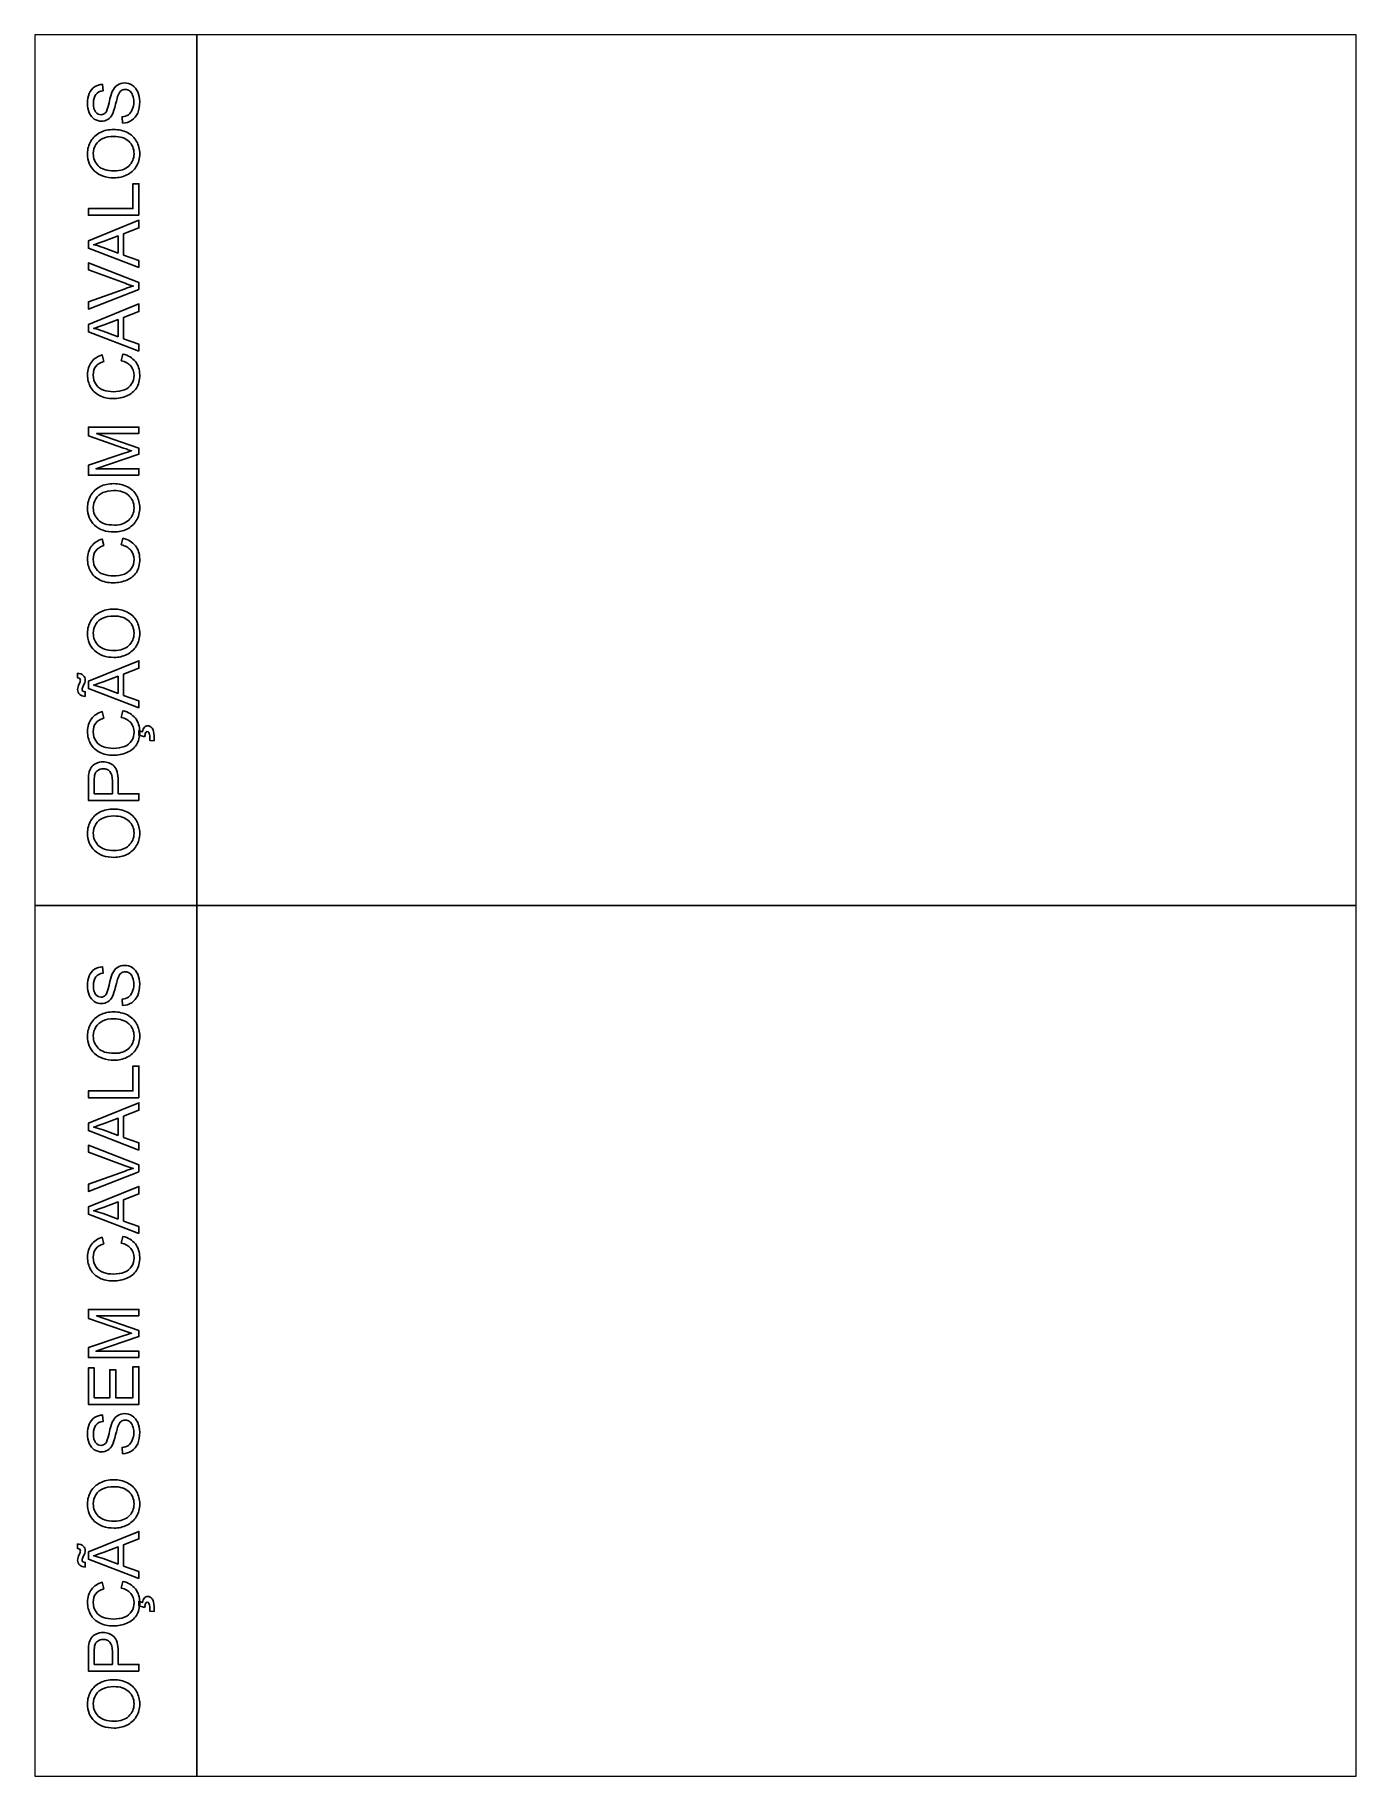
# Model space of a CAD drawing. Header units: millimetres. Extents: x -522 to 522, y -687 to 687.
import ezdxf

# ---------------------------------------------------------------- set-up
doc = ezdxf.new("R2010")
doc.units = ezdxf.units.MM
doc.header["$MEASUREMENT"] = 0
doc.layers.add('Camada 1', color=7, linetype='Continuous')

msp = doc.modelspace()

# ---------------------------------------------------------------- linework, layer by layer
at = {"layer": 'Camada 1', "color": 142, "lineweight": 20}
for points in [[(-521.6659, 0.0001), (-393.8405, 0.0001), (-393.8405, 687.4935), (-521.6659, 687.4935), (-521.6659, 0.0001)], [(-393.8405, 0.0001), (521.6659, 0.0001), (521.6659, 687.4935), (-393.8405, 687.4935), (-393.8405, 0.0001)], [(-521.6659, -687.4934), (-393.8405, -687.4934), (-393.8405, 0), (-521.6659, 0), (-521.6659, -687.4934)], [(-393.8405, -687.4934), (521.6659, -687.4934), (521.6659, 0), (-393.8405, 0), (-393.8405, -687.4934)]]:
    msp.add_lwpolyline(points, close=True, dxfattribs=at)
at = {"layer": 'Camada 1', "color": 142}
for points, knots in [([(-452.3213, 617.7937), (-452.3213, 617.7937), (-452.767, 622.7519), (-452.767, 622.7519), (-452.767, 622.7519), (-450.7614, 622.984), (-449.118, 623.5318), (-447.8274, 624.3953), (-447.8274, 624.3953), (-446.546, 625.2588), (-445.5061, 626.5959), (-444.7076, 628.4064), (-444.7076, 628.4064), (-443.9184, 630.217), (-443.5191, 632.2597), (-443.5191, 634.5253), (-443.5191, 634.5253), (-443.5191, 636.5401), (-443.8162, 638.3136), (-444.4198, 639.8549), (-444.4198, 639.8549), (-445.0233, 641.3962), (-445.8497, 642.5382), (-446.8989, 643.2903), (-446.8989, 643.2903), (-447.9481, 644.0424), (-449.0809, 644.4231), (-450.3158, 644.4231), (-450.3158, 644.4231), (-451.56, 644.4231), (-452.6463, 644.061), (-453.5841, 643.3367), (-453.5841, 643.3367), (-454.5126, 642.6125), (-455.2925, 641.4147), (-455.9332, 639.7434), (-455.9332, 639.7434), (-456.3417, 638.6757), (-456.9917, 636.308), (-457.8738, 632.6404), (-457.8738, 632.6404), (-458.7558, 628.9728), (-459.5822, 626.4102), (-460.3621, 624.9431), (-460.3621, 624.9431), (-461.3649, 623.0397), (-462.5998, 621.6284), (-464.0854, 620.6999), (-464.0854, 620.6999), (-465.5618, 619.7621), (-467.2238, 619.2978), (-469.0529, 619.2978), (-469.0529, 619.2978), (-471.0771, 619.2978), (-472.9619, 619.8735), (-474.7075, 621.0156), (-474.7075, 621.0156), (-476.4624, 622.1576), (-477.7901, 623.8196), (-478.7001, 626.0202), (-478.7001, 626.0202), (-479.61, 628.2115), (-480.065, 630.6534), (-480.065, 633.3368), (-480.065, 633.3368), (-480.065, 636.2894), (-479.5914, 638.8985), (-478.6351, 641.1548), (-478.6351, 641.1548), (-477.688, 643.411), (-476.286, 645.1473), (-474.4289, 646.3637), (-474.4289, 646.3637), (-472.5812, 647.58), (-470.4828, 648.23), (-468.143, 648.3228), (-468.143, 648.3228), (-468.143, 648.3228), (-467.753, 643.2532), (-467.753, 643.2532), (-467.753, 643.2532), (-470.2693, 642.9839), (-472.1727, 642.0647), (-473.454, 640.4955), (-473.454, 640.4955), (-474.7446, 638.9264), (-475.3853, 636.6051), (-475.3853, 633.5411), (-475.3853, 633.5411), (-475.3853, 630.347), (-474.8003, 628.0165), (-473.6304, 626.5587), (-473.6304, 626.5587), (-472.4605, 625.101), (-471.0492, 624.3675), (-469.3965, 624.3675), (-469.3965, 624.3675), (-467.9666, 624.3675), (-466.7874, 624.8874), (-465.8589, 625.9181), (-465.8589, 625.9181), (-464.9397, 626.9394), (-463.9833, 629.5856), (-463.0177, 633.8753), (-463.0177, 633.8753), (-462.0427, 638.165), (-461.1978, 641.1083), (-460.4736, 642.7054), (-460.4736, 642.7054), (-459.4058, 645.0173), (-458.0595, 646.7351), (-456.416, 647.84), (-456.416, 647.84), (-454.7819, 648.9449), (-452.897, 649.4927), (-450.7614, 649.4927), (-450.7614, 649.4927), (-448.6352, 649.4927), (-446.6482, 648.8892), (-444.7726, 647.6728), (-444.7726, 647.6728), (-442.897, 646.4565), (-441.4393, 644.7202), (-440.3994, 642.4454), (-440.3994, 642.4454), (-439.3594, 640.1706), (-438.8395, 637.6172), (-438.8395, 634.7667), (-438.8395, 634.7667), (-438.8395, 631.1641), (-439.3687, 628.1465), (-440.4179, 625.7138), (-440.4179, 625.7138), (-441.4671, 623.2718), (-443.0456, 621.3684), (-445.1626, 619.9849), (-445.1626, 619.9849), (-447.2703, 618.5922), (-449.6565, 617.8679), (-452.3213, 617.7937)], [0, 0, 0, 0, 0.027777778, 0.027777778, 0.027777778, 0.027777778, 0.055555556, 0.055555556, 0.055555556, 0.055555556, 0.083333333, 0.083333333, 0.083333333, 0.083333333, 0.111111111, 0.111111111, 0.111111111, 0.111111111, 0.138888889, 0.138888889, 0.138888889, 0.138888889, 0.166666667, 0.166666667, 0.166666667, 0.166666667, 0.194444444, 0.194444444, 0.194444444, 0.194444444, 0.222222222, 0.222222222, 0.222222222, 0.222222222, 0.25, 0.25, 0.25, 0.25, 0.277777778, 0.277777778, 0.277777778, 0.277777778, 0.305555556, 0.305555556, 0.305555556, 0.305555556, 0.333333333, 0.333333333, 0.333333333, 0.333333333, 0.361111111, 0.361111111, 0.361111111, 0.361111111, 0.388888889, 0.388888889, 0.388888889, 0.388888889, 0.416666667, 0.416666667, 0.416666667, 0.416666667, 0.444444444, 0.444444444, 0.444444444, 0.444444444, 0.472222222, 0.472222222, 0.472222222, 0.472222222, 0.5, 0.5, 0.5, 0.5, 0.527777778, 0.527777778, 0.527777778, 0.527777778, 0.555555556, 0.555555556, 0.555555556, 0.555555556, 0.583333333, 0.583333333, 0.583333333, 0.583333333, 0.611111111, 0.611111111, 0.611111111, 0.611111111, 0.638888889, 0.638888889, 0.638888889, 0.638888889, 0.666666667, 0.666666667, 0.666666667, 0.666666667, 0.694444444, 0.694444444, 0.694444444, 0.694444444, 0.722222222, 0.722222222, 0.722222222, 0.722222222, 0.75, 0.75, 0.75, 0.75, 0.777777778, 0.777777778, 0.777777778, 0.777777778, 0.805555556, 0.805555556, 0.805555556, 0.805555556, 0.833333333, 0.833333333, 0.833333333, 0.833333333, 0.861111111, 0.861111111, 0.861111111, 0.861111111, 0.888888889, 0.888888889, 0.888888889, 0.888888889, 0.916666667, 0.916666667, 0.916666667, 0.916666667, 0.944444444, 0.944444444, 0.944444444, 0.944444444, 1, 1, 1, 1]), ([(-458.923, 574.5719), (-465.5339, 574.5719), (-470.7149, 576.3546), (-474.4568, 579.9108), (-474.4568, 579.9108), (-478.1987, 583.4669), (-480.065, 588.0537), (-480.065, 593.6804), (-480.065, 593.6804), (-480.065, 597.3666), (-479.1829, 600.6814), (-477.428, 603.6433), (-477.428, 603.6433), (-475.6731, 606.5959), (-473.2219, 608.8522), (-470.0743, 610.4028), (-470.0743, 610.4028), (-466.9359, 611.9534), (-463.3705, 612.7333), (-459.3872, 612.7333), (-459.3872, 612.7333), (-455.3482, 612.7333), (-451.7271, 611.9162), (-448.5423, 610.2821), (-448.5423, 610.2821), (-445.3483, 608.6479), (-442.9342, 606.3359), (-441.3, 603.3462), (-441.3, 603.3462), (-439.6566, 600.3471), (-438.8395, 597.1159), (-438.8395, 593.6526), (-438.8395, 593.6526), (-438.8395, 589.8922), (-439.7494, 586.5403), (-441.56, 583.5784), (-441.56, 583.5784), (-443.3706, 580.6257), (-445.8404, 578.3787), (-448.9787, 576.856), (-448.9787, 576.856), (-452.1078, 575.3333), (-455.4225, 574.5719), (-458.923, 574.5719)], [0, 0, 0, 0, 0.083333333, 0.083333333, 0.083333333, 0.083333333, 0.166666667, 0.166666667, 0.166666667, 0.166666667, 0.25, 0.25, 0.25, 0.25, 0.333333333, 0.333333333, 0.333333333, 0.333333333, 0.416666667, 0.416666667, 0.416666667, 0.416666667, 0.5, 0.5, 0.5, 0.5, 0.583333333, 0.583333333, 0.583333333, 0.583333333, 0.666666667, 0.666666667, 0.666666667, 0.666666667, 0.75, 0.75, 0.75, 0.75, 0.833333333, 0.833333333, 0.833333333, 0.833333333, 1, 1, 1, 1]), ([(-458.8301, 580.0315), (-454.0298, 580.0315), (-450.2508, 581.3221), (-447.4931, 583.9033), (-447.4931, 583.9033), (-444.7355, 586.4846), (-443.352, 589.725), (-443.352, 593.6247), (-443.352, 593.6247), (-443.352, 597.5987), (-444.7447, 600.8578), (-447.5303, 603.4297), (-447.5303, 603.4297), (-450.3158, 605.9924), (-454.2712, 607.2737), (-459.3965, 607.2737), (-459.3965, 607.2737), (-462.637, 607.2737), (-465.4689, 606.7259), (-467.883, 605.6303), (-467.883, 605.6303), (-470.2971, 604.5346), (-472.1727, 602.9283), (-473.5004, 600.8206), (-473.5004, 600.8206), (-474.8282, 598.7036), (-475.4967, 596.336), (-475.4967, 593.7083), (-475.4967, 593.7083), (-475.4967, 589.9757), (-474.2154, 586.7631), (-471.6527, 584.0705), (-471.6527, 584.0705), (-469.0901, 581.3778), (-464.819, 580.0315), (-458.8301, 580.0315)], [0, 0, 0, 0, 0.1, 0.1, 0.1, 0.1, 0.2, 0.2, 0.2, 0.2, 0.3, 0.3, 0.3, 0.3, 0.4, 0.4, 0.4, 0.4, 0.5, 0.5, 0.5, 0.5, 0.6, 0.6, 0.6, 0.6, 0.7, 0.7, 0.7, 0.7, 0.8, 0.8, 0.8, 0.8, 1, 1, 1, 1]), ([(-439.508, 544.9805), (-439.508, 544.9805), (-479.3964, 544.9805), (-479.3964, 544.9805), (-479.3964, 544.9805), (-479.3964, 544.9805), (-479.3964, 550.273), (-479.3964, 550.273), (-479.3964, 550.273), (-479.3964, 550.273), (-444.1876, 550.273), (-444.1876, 550.273), (-444.1876, 550.273), (-444.1876, 550.273), (-444.1876, 569.883), (-444.1876, 569.883), (-444.1876, 569.883), (-444.1876, 569.883), (-439.508, 569.883), (-439.508, 569.883), (-439.508, 569.883), (-439.508, 569.883), (-439.508, 544.9805), (-439.508, 544.9805)], [0, 0, 0, 0, 0.142857143, 0.142857143, 0.142857143, 0.142857143, 0.285714286, 0.285714286, 0.285714286, 0.285714286, 0.428571429, 0.428571429, 0.428571429, 0.428571429, 0.571428571, 0.571428571, 0.571428571, 0.571428571, 0.714285714, 0.714285714, 0.714285714, 0.714285714, 1, 1, 1, 1]), ([(-439.508, 503.6715), (-439.508, 503.6715), (-479.3964, 518.9732), (-479.3964, 518.9732), (-479.3964, 518.9732), (-479.3964, 518.9732), (-479.3964, 524.7764), (-479.3964, 524.7764), (-479.3964, 524.7764), (-479.3964, 524.7764), (-439.508, 541.0159), (-439.508, 541.0159), (-439.508, 541.0159), (-439.508, 541.0159), (-439.508, 535.0085), (-439.508, 535.0085), (-439.508, 535.0085), (-439.508, 535.0085), (-451.5971, 530.3938), (-451.5971, 530.3938), (-451.5971, 530.3938), (-451.5971, 530.3938), (-451.5971, 513.5972), (-451.5971, 513.5972), (-451.5971, 513.5972), (-451.5971, 513.5972), (-439.508, 509.2704), (-439.508, 509.2704), (-439.508, 509.2704), (-439.508, 509.2704), (-439.508, 503.6715), (-439.508, 503.6715)], [0, 0, 0, 0, 0.111111111, 0.111111111, 0.111111111, 0.111111111, 0.222222222, 0.222222222, 0.222222222, 0.222222222, 0.333333333, 0.333333333, 0.333333333, 0.333333333, 0.444444444, 0.444444444, 0.444444444, 0.444444444, 0.555555556, 0.555555556, 0.555555556, 0.555555556, 0.666666667, 0.666666667, 0.666666667, 0.666666667, 0.777777778, 0.777777778, 0.777777778, 0.777777778, 1, 1, 1, 1]), ([(-455.8868, 515.1478), (-455.8868, 515.1478), (-455.8868, 528.7411), (-455.8868, 528.7411), (-455.8868, 528.7411), (-455.8868, 528.7411), (-466.9452, 524.5814), (-466.9452, 524.5814), (-466.9452, 524.5814), (-470.3064, 523.3279), (-473.0826, 522.3808), (-475.2739, 521.7216), (-475.2739, 521.7216), (-472.6741, 521.1738), (-470.1207, 520.4403), (-467.5952, 519.5211), (-467.5952, 519.5211), (-467.5952, 519.5211), (-455.8868, 515.1478), (-455.8868, 515.1478)], [0, 0, 0, 0, 0.166666667, 0.166666667, 0.166666667, 0.166666667, 0.333333333, 0.333333333, 0.333333333, 0.333333333, 0.5, 0.5, 0.5, 0.5, 0.666666667, 0.666666667, 0.666666667, 0.666666667, 1, 1, 1, 1]), ([(-439.508, 486.3828), (-439.508, 486.3828), (-479.3964, 470.9697), (-479.3964, 470.9697), (-479.3964, 470.9697), (-479.3964, 470.9697), (-479.3964, 476.6893), (-479.3964, 476.6893), (-479.3964, 476.6893), (-479.3964, 476.6893), (-450.4086, 487.0514), (-450.4086, 487.0514), (-450.4086, 487.0514), (-448.0874, 487.8777), (-445.9147, 488.5834), (-443.8812, 489.1405), (-443.8812, 489.1405), (-446.0539, 489.7533), (-448.2359, 490.4682), (-450.4086, 491.2853), (-450.4086, 491.2853), (-450.4086, 491.2853), (-479.3964, 502.0374), (-479.3964, 502.0374), (-479.3964, 502.0374), (-479.3964, 502.0374), (-479.3964, 507.4227), (-479.3964, 507.4227), (-479.3964, 507.4227), (-479.3964, 507.4227), (-439.508, 491.8703), (-439.508, 491.8703), (-439.508, 491.8703), (-439.508, 491.8703), (-439.508, 486.3828), (-439.508, 486.3828)], [0, 0, 0, 0, 0.1, 0.1, 0.1, 0.1, 0.2, 0.2, 0.2, 0.2, 0.3, 0.3, 0.3, 0.3, 0.4, 0.4, 0.4, 0.4, 0.5, 0.5, 0.5, 0.5, 0.6, 0.6, 0.6, 0.6, 0.7, 0.7, 0.7, 0.7, 0.8, 0.8, 0.8, 0.8, 1, 1, 1, 1]), ([(-439.508, 437.6179), (-439.508, 437.6179), (-479.3964, 452.9196), (-479.3964, 452.9196), (-479.3964, 452.9196), (-479.3964, 452.9196), (-479.3964, 458.7228), (-479.3964, 458.7228), (-479.3964, 458.7228), (-479.3964, 458.7228), (-439.508, 474.9623), (-439.508, 474.9623), (-439.508, 474.9623), (-439.508, 474.9623), (-439.508, 468.9549), (-439.508, 468.9549), (-439.508, 468.9549), (-439.508, 468.9549), (-451.5971, 464.3402), (-451.5971, 464.3402), (-451.5971, 464.3402), (-451.5971, 464.3402), (-451.5971, 447.5436), (-451.5971, 447.5436), (-451.5971, 447.5436), (-451.5971, 447.5436), (-439.508, 443.2168), (-439.508, 443.2168), (-439.508, 443.2168), (-439.508, 443.2168), (-439.508, 437.6179), (-439.508, 437.6179)], [0, 0, 0, 0, 0.111111111, 0.111111111, 0.111111111, 0.111111111, 0.222222222, 0.222222222, 0.222222222, 0.222222222, 0.333333333, 0.333333333, 0.333333333, 0.333333333, 0.444444444, 0.444444444, 0.444444444, 0.444444444, 0.555555556, 0.555555556, 0.555555556, 0.555555556, 0.666666667, 0.666666667, 0.666666667, 0.666666667, 0.777777778, 0.777777778, 0.777777778, 0.777777778, 1, 1, 1, 1]), ([(-455.8868, 449.0942), (-455.8868, 449.0942), (-455.8868, 462.6875), (-455.8868, 462.6875), (-455.8868, 462.6875), (-455.8868, 462.6875), (-466.9452, 458.5278), (-466.9452, 458.5278), (-466.9452, 458.5278), (-470.3064, 457.2743), (-473.0826, 456.3272), (-475.2739, 455.668), (-475.2739, 455.668), (-472.6741, 455.1202), (-470.1207, 454.3867), (-467.5952, 453.4675), (-467.5952, 453.4675), (-467.5952, 453.4675), (-455.8868, 449.0942), (-455.8868, 449.0942)], [0, 0, 0, 0, 0.166666667, 0.166666667, 0.166666667, 0.166666667, 0.333333333, 0.333333333, 0.333333333, 0.333333333, 0.5, 0.5, 0.5, 0.5, 0.666666667, 0.666666667, 0.666666667, 0.666666667, 1, 1, 1, 1]), ([(-453.5005, 430.1713), (-453.5005, 430.1713), (-452.1635, 435.4638), (-452.1635, 435.4638), (-452.1635, 435.4638), (-447.8274, 434.3589), (-444.5312, 432.3719), (-442.2564, 429.5028), (-442.2564, 429.5028), (-439.9815, 426.6337), (-438.8395, 423.124), (-438.8395, 418.9736), (-438.8395, 418.9736), (-438.8395, 414.6839), (-439.7123, 411.1928), (-441.4671, 408.5001), (-441.4671, 408.5001), (-443.2127, 405.8074), (-445.7475, 403.7647), (-449.0623, 402.3627), (-449.0623, 402.3627), (-452.377, 400.9607), (-455.9425, 400.255), (-459.7493, 400.255), (-459.7493, 400.255), (-463.8997, 400.255), (-467.5209, 401.0442), (-470.6128, 402.632), (-470.6128, 402.632), (-473.7047, 404.2197), (-476.0538, 406.476), (-477.6601, 409.4007), (-477.6601, 409.4007), (-479.2664, 412.3255), (-480.065, 415.5474), (-480.065, 419.0572), (-480.065, 419.0572), (-480.065, 423.0497), (-479.0529, 426.4016), (-477.0195, 429.1128), (-477.0195, 429.1128), (-474.986, 431.8333), (-472.1355, 433.7275), (-468.4587, 434.7953), (-468.4587, 434.7953), (-468.4587, 434.7953), (-467.2331, 429.6142), (-467.2331, 429.6142), (-467.2331, 429.6142), (-470.13, 428.695), (-472.247, 427.3487), (-473.5654, 425.5938), (-473.5654, 425.5938), (-474.8932, 423.8389), (-475.5524, 421.6291), (-475.5524, 418.9643), (-475.5524, 418.9643), (-475.5524, 415.9095), (-474.8189, 413.3469), (-473.3519, 411.2949), (-473.3519, 411.2949), (-471.8849, 409.2429), (-469.9071, 407.7944), (-467.4373, 406.9681), (-467.4373, 406.9681), (-464.9582, 406.1324), (-462.4049, 405.7146), (-459.7772, 405.7146), (-459.7772, 405.7146), (-456.3882, 405.7146), (-453.4262, 406.2067), (-450.9007, 407.1909), (-450.9007, 407.1909), (-448.3659, 408.1751), (-446.481, 409.7072), (-445.2276, 411.787), (-445.2276, 411.787), (-443.9741, 413.8668), (-443.352, 416.1138), (-443.352, 418.5372), (-443.352, 418.5372), (-443.352, 421.4898), (-444.2062, 423.9782), (-445.9054, 426.0209), (-445.9054, 426.0209), (-447.6138, 428.0636), (-450.1393, 429.4471), (-453.5005, 430.1713)], [0, 0, 0, 0, 0.043478261, 0.043478261, 0.043478261, 0.043478261, 0.086956522, 0.086956522, 0.086956522, 0.086956522, 0.130434783, 0.130434783, 0.130434783, 0.130434783, 0.173913043, 0.173913043, 0.173913043, 0.173913043, 0.217391304, 0.217391304, 0.217391304, 0.217391304, 0.260869565, 0.260869565, 0.260869565, 0.260869565, 0.304347826, 0.304347826, 0.304347826, 0.304347826, 0.347826087, 0.347826087, 0.347826087, 0.347826087, 0.391304348, 0.391304348, 0.391304348, 0.391304348, 0.434782609, 0.434782609, 0.434782609, 0.434782609, 0.47826087, 0.47826087, 0.47826087, 0.47826087, 0.52173913, 0.52173913, 0.52173913, 0.52173913, 0.565217391, 0.565217391, 0.565217391, 0.565217391, 0.608695652, 0.608695652, 0.608695652, 0.608695652, 0.652173913, 0.652173913, 0.652173913, 0.652173913, 0.695652174, 0.695652174, 0.695652174, 0.695652174, 0.739130435, 0.739130435, 0.739130435, 0.739130435, 0.782608696, 0.782608696, 0.782608696, 0.782608696, 0.826086957, 0.826086957, 0.826086957, 0.826086957, 0.869565217, 0.869565217, 0.869565217, 0.869565217, 0.913043478, 0.913043478, 0.913043478, 0.913043478, 1, 1, 1, 1]), ([(-439.508, 339.7632), (-439.508, 339.7632), (-479.3964, 339.7632), (-479.3964, 339.7632), (-479.3964, 339.7632), (-479.3964, 339.7632), (-479.3964, 347.674), (-479.3964, 347.674), (-479.3964, 347.674), (-479.3964, 347.674), (-451.1607, 357.1076), (-451.1607, 357.1076), (-451.1607, 357.1076), (-448.533, 357.9804), (-446.5646, 358.6117), (-445.2554, 359.011), (-445.2554, 359.011), (-446.7039, 359.466), (-448.8394, 360.1809), (-451.6528, 361.1466), (-451.6528, 361.1466), (-451.6528, 361.1466), (-479.3964, 370.7473), (-479.3964, 370.7473), (-479.3964, 370.7473), (-479.3964, 370.7473), (-479.3964, 377.8132), (-479.3964, 377.8132), (-479.3964, 377.8132), (-479.3964, 377.8132), (-439.508, 377.8132), (-439.508, 377.8132), (-439.508, 377.8132), (-439.508, 377.8132), (-439.508, 372.7435), (-439.508, 372.7435), (-439.508, 372.7435), (-439.508, 372.7435), (-472.8784, 372.7435), (-472.8784, 372.7435), (-472.8784, 372.7435), (-472.8784, 372.7435), (-439.508, 361.1001), (-439.508, 361.1001), (-439.508, 361.1001), (-439.508, 361.1001), (-439.508, 356.3462), (-439.508, 356.3462), (-439.508, 356.3462), (-439.508, 356.3462), (-473.4912, 344.8328), (-473.4912, 344.8328), (-473.4912, 344.8328), (-473.4912, 344.8328), (-439.508, 344.8328), (-439.508, 344.8328), (-439.508, 344.8328), (-439.508, 344.8328), (-439.508, 339.7632), (-439.508, 339.7632)], [0, 0, 0, 0, 0.0625, 0.0625, 0.0625, 0.0625, 0.125, 0.125, 0.125, 0.125, 0.1875, 0.1875, 0.1875, 0.1875, 0.25, 0.25, 0.25, 0.25, 0.3125, 0.3125, 0.3125, 0.3125, 0.375, 0.375, 0.375, 0.375, 0.4375, 0.4375, 0.4375, 0.4375, 0.5, 0.5, 0.5, 0.5, 0.5625, 0.5625, 0.5625, 0.5625, 0.625, 0.625, 0.625, 0.625, 0.6875, 0.6875, 0.6875, 0.6875, 0.75, 0.75, 0.75, 0.75, 0.8125, 0.8125, 0.8125, 0.8125, 0.875, 0.875, 0.875, 0.875, 1, 1, 1, 1]), ([(-458.923, 294.9258), (-465.5339, 294.9258), (-470.7149, 296.7085), (-474.4568, 300.2647), (-474.4568, 300.2647), (-478.1987, 303.8208), (-480.065, 308.4076), (-480.065, 314.0343), (-480.065, 314.0343), (-480.065, 317.7205), (-479.1829, 321.0353), (-477.428, 323.9972), (-477.428, 323.9972), (-475.6731, 326.9498), (-473.2219, 329.2061), (-470.0743, 330.7567), (-470.0743, 330.7567), (-466.9359, 332.3073), (-463.3705, 333.0872), (-459.3872, 333.0872), (-459.3872, 333.0872), (-455.3482, 333.0872), (-451.7271, 332.2701), (-448.5423, 330.636), (-448.5423, 330.636), (-445.3483, 329.0018), (-442.9342, 326.6898), (-441.3, 323.7001), (-441.3, 323.7001), (-439.6566, 320.701), (-438.8395, 317.4698), (-438.8395, 314.0065), (-438.8395, 314.0065), (-438.8395, 310.2461), (-439.7494, 306.8942), (-441.56, 303.9323), (-441.56, 303.9323), (-443.3706, 300.9796), (-445.8404, 298.7326), (-448.9787, 297.2099), (-448.9787, 297.2099), (-452.1078, 295.6872), (-455.4225, 294.9258), (-458.923, 294.9258)], [0, 0, 0, 0, 0.083333333, 0.083333333, 0.083333333, 0.083333333, 0.166666667, 0.166666667, 0.166666667, 0.166666667, 0.25, 0.25, 0.25, 0.25, 0.333333333, 0.333333333, 0.333333333, 0.333333333, 0.416666667, 0.416666667, 0.416666667, 0.416666667, 0.5, 0.5, 0.5, 0.5, 0.583333333, 0.583333333, 0.583333333, 0.583333333, 0.666666667, 0.666666667, 0.666666667, 0.666666667, 0.75, 0.75, 0.75, 0.75, 0.833333333, 0.833333333, 0.833333333, 0.833333333, 1, 1, 1, 1]), ([(-458.8301, 300.3854), (-454.0298, 300.3854), (-450.2508, 301.676), (-447.4931, 304.2572), (-447.4931, 304.2572), (-444.7355, 306.8385), (-443.352, 310.0789), (-443.352, 313.9786), (-443.352, 313.9786), (-443.352, 317.9526), (-444.7447, 321.2117), (-447.5303, 323.7836), (-447.5303, 323.7836), (-450.3158, 326.3463), (-454.2712, 327.6276), (-459.3965, 327.6276), (-459.3965, 327.6276), (-462.637, 327.6276), (-465.4689, 327.0798), (-467.883, 325.9842), (-467.883, 325.9842), (-470.2971, 324.8885), (-472.1727, 323.2822), (-473.5004, 321.1745), (-473.5004, 321.1745), (-474.8282, 319.0575), (-475.4967, 316.6899), (-475.4967, 314.0622), (-475.4967, 314.0622), (-475.4967, 310.3296), (-474.2154, 307.117), (-471.6527, 304.4244), (-471.6527, 304.4244), (-469.0901, 301.7317), (-464.819, 300.3854), (-458.8301, 300.3854)], [0, 0, 0, 0, 0.1, 0.1, 0.1, 0.1, 0.2, 0.2, 0.2, 0.2, 0.3, 0.3, 0.3, 0.3, 0.4, 0.4, 0.4, 0.4, 0.5, 0.5, 0.5, 0.5, 0.6, 0.6, 0.6, 0.6, 0.7, 0.7, 0.7, 0.7, 0.8, 0.8, 0.8, 0.8, 1, 1, 1, 1]), ([(-453.5005, 284.7215), (-453.5005, 284.7215), (-452.1635, 290.014), (-452.1635, 290.014), (-452.1635, 290.014), (-447.8274, 288.9091), (-444.5312, 286.9221), (-442.2564, 284.053), (-442.2564, 284.053), (-439.9815, 281.1839), (-438.8395, 277.6742), (-438.8395, 273.5238), (-438.8395, 273.5238), (-438.8395, 269.2341), (-439.7123, 265.743), (-441.4671, 263.0503), (-441.4671, 263.0503), (-443.2127, 260.3576), (-445.7475, 258.3149), (-449.0623, 256.9129), (-449.0623, 256.9129), (-452.377, 255.5109), (-455.9425, 254.8052), (-459.7493, 254.8052), (-459.7493, 254.8052), (-463.8997, 254.8052), (-467.5209, 255.5944), (-470.6128, 257.1822), (-470.6128, 257.1822), (-473.7047, 258.7699), (-476.0538, 261.0262), (-477.6601, 263.9509), (-477.6601, 263.9509), (-479.2664, 266.8757), (-480.065, 270.0976), (-480.065, 273.6074), (-480.065, 273.6074), (-480.065, 277.5999), (-479.0529, 280.9518), (-477.0195, 283.663), (-477.0195, 283.663), (-474.986, 286.3835), (-472.1355, 288.2777), (-468.4587, 289.3455), (-468.4587, 289.3455), (-468.4587, 289.3455), (-467.2331, 284.1644), (-467.2331, 284.1644), (-467.2331, 284.1644), (-470.13, 283.2452), (-472.247, 281.8989), (-473.5654, 280.144), (-473.5654, 280.144), (-474.8932, 278.3891), (-475.5524, 276.1793), (-475.5524, 273.5145), (-475.5524, 273.5145), (-475.5524, 270.4597), (-474.8189, 267.8971), (-473.3519, 265.8451), (-473.3519, 265.8451), (-471.8849, 263.7931), (-469.9071, 262.3446), (-467.4373, 261.5183), (-467.4373, 261.5183), (-464.9582, 260.6826), (-462.4049, 260.2648), (-459.7772, 260.2648), (-459.7772, 260.2648), (-456.3882, 260.2648), (-453.4262, 260.7569), (-450.9007, 261.7411), (-450.9007, 261.7411), (-448.3659, 262.7253), (-446.481, 264.2574), (-445.2276, 266.3372), (-445.2276, 266.3372), (-443.9741, 268.417), (-443.352, 270.664), (-443.352, 273.0874), (-443.352, 273.0874), (-443.352, 276.04), (-444.2062, 278.5284), (-445.9054, 280.5711), (-445.9054, 280.5711), (-447.6138, 282.6138), (-450.1393, 283.9973), (-453.5005, 284.7215)], [0, 0, 0, 0, 0.043478261, 0.043478261, 0.043478261, 0.043478261, 0.086956522, 0.086956522, 0.086956522, 0.086956522, 0.130434783, 0.130434783, 0.130434783, 0.130434783, 0.173913043, 0.173913043, 0.173913043, 0.173913043, 0.217391304, 0.217391304, 0.217391304, 0.217391304, 0.260869565, 0.260869565, 0.260869565, 0.260869565, 0.304347826, 0.304347826, 0.304347826, 0.304347826, 0.347826087, 0.347826087, 0.347826087, 0.347826087, 0.391304348, 0.391304348, 0.391304348, 0.391304348, 0.434782609, 0.434782609, 0.434782609, 0.434782609, 0.47826087, 0.47826087, 0.47826087, 0.47826087, 0.52173913, 0.52173913, 0.52173913, 0.52173913, 0.565217391, 0.565217391, 0.565217391, 0.565217391, 0.608695652, 0.608695652, 0.608695652, 0.608695652, 0.652173913, 0.652173913, 0.652173913, 0.652173913, 0.695652174, 0.695652174, 0.695652174, 0.695652174, 0.739130435, 0.739130435, 0.739130435, 0.739130435, 0.782608696, 0.782608696, 0.782608696, 0.782608696, 0.826086957, 0.826086957, 0.826086957, 0.826086957, 0.869565217, 0.869565217, 0.869565217, 0.869565217, 0.913043478, 0.913043478, 0.913043478, 0.913043478, 1, 1, 1, 1]), ([(-458.923, 195.8825), (-465.5339, 195.8825), (-470.7149, 197.6652), (-474.4568, 201.2214), (-474.4568, 201.2214), (-478.1987, 204.7775), (-480.065, 209.3643), (-480.065, 214.991), (-480.065, 214.991), (-480.065, 218.6772), (-479.1829, 221.992), (-477.428, 224.9539), (-477.428, 224.9539), (-475.6731, 227.9065), (-473.2219, 230.1628), (-470.0743, 231.7134), (-470.0743, 231.7134), (-466.9359, 233.264), (-463.3705, 234.0439), (-459.3872, 234.0439), (-459.3872, 234.0439), (-455.3482, 234.0439), (-451.7271, 233.2268), (-448.5423, 231.5927), (-448.5423, 231.5927), (-445.3483, 229.9585), (-442.9342, 227.6465), (-441.3, 224.6568), (-441.3, 224.6568), (-439.6566, 221.6577), (-438.8395, 218.4265), (-438.8395, 214.9632), (-438.8395, 214.9632), (-438.8395, 211.2028), (-439.7494, 207.8509), (-441.56, 204.889), (-441.56, 204.889), (-443.3706, 201.9363), (-445.8404, 199.6893), (-448.9787, 198.1666), (-448.9787, 198.1666), (-452.1078, 196.6439), (-455.4225, 195.8825), (-458.923, 195.8825)], [0, 0, 0, 0, 0.083333333, 0.083333333, 0.083333333, 0.083333333, 0.166666667, 0.166666667, 0.166666667, 0.166666667, 0.25, 0.25, 0.25, 0.25, 0.333333333, 0.333333333, 0.333333333, 0.333333333, 0.416666667, 0.416666667, 0.416666667, 0.416666667, 0.5, 0.5, 0.5, 0.5, 0.583333333, 0.583333333, 0.583333333, 0.583333333, 0.666666667, 0.666666667, 0.666666667, 0.666666667, 0.75, 0.75, 0.75, 0.75, 0.833333333, 0.833333333, 0.833333333, 0.833333333, 1, 1, 1, 1]), ([(-458.8301, 201.3421), (-454.0298, 201.3421), (-450.2508, 202.6327), (-447.4931, 205.2139), (-447.4931, 205.2139), (-444.7355, 207.7952), (-443.352, 211.0356), (-443.352, 214.9353), (-443.352, 214.9353), (-443.352, 218.9093), (-444.7447, 222.1684), (-447.5303, 224.7403), (-447.5303, 224.7403), (-450.3158, 227.303), (-454.2712, 228.5843), (-459.3965, 228.5843), (-459.3965, 228.5843), (-462.637, 228.5843), (-465.4689, 228.0365), (-467.883, 226.9409), (-467.883, 226.9409), (-470.2971, 225.8452), (-472.1727, 224.2389), (-473.5004, 222.1312), (-473.5004, 222.1312), (-474.8282, 220.0142), (-475.4967, 217.6466), (-475.4967, 215.0189), (-475.4967, 215.0189), (-475.4967, 211.2863), (-474.2154, 208.0737), (-471.6527, 205.3811), (-471.6527, 205.3811), (-469.0901, 202.6884), (-464.819, 201.3421), (-458.8301, 201.3421)], [0, 0, 0, 0, 0.1, 0.1, 0.1, 0.1, 0.2, 0.2, 0.2, 0.2, 0.3, 0.3, 0.3, 0.3, 0.4, 0.4, 0.4, 0.4, 0.5, 0.5, 0.5, 0.5, 0.6, 0.6, 0.6, 0.6, 0.7, 0.7, 0.7, 0.7, 0.8, 0.8, 0.8, 0.8, 1, 1, 1, 1]), ([(-439.508, 155.9662), (-439.508, 155.9662), (-479.3964, 171.2679), (-479.3964, 171.2679), (-479.3964, 171.2679), (-479.3964, 171.2679), (-479.3964, 177.0711), (-479.3964, 177.0711), (-479.3964, 177.0711), (-479.3964, 177.0711), (-439.508, 193.3106), (-439.508, 193.3106), (-439.508, 193.3106), (-439.508, 193.3106), (-439.508, 187.3032), (-439.508, 187.3032), (-439.508, 187.3032), (-439.508, 187.3032), (-451.5971, 182.6885), (-451.5971, 182.6885), (-451.5971, 182.6885), (-451.5971, 182.6885), (-451.5971, 165.8919), (-451.5971, 165.8919), (-451.5971, 165.8919), (-451.5971, 165.8919), (-439.508, 161.5651), (-439.508, 161.5651), (-439.508, 161.5651), (-439.508, 161.5651), (-439.508, 155.9662), (-439.508, 155.9662)], [0, 0, 0, 0, 0.111111111, 0.111111111, 0.111111111, 0.111111111, 0.222222222, 0.222222222, 0.222222222, 0.222222222, 0.333333333, 0.333333333, 0.333333333, 0.333333333, 0.444444444, 0.444444444, 0.444444444, 0.444444444, 0.555555556, 0.555555556, 0.555555556, 0.555555556, 0.666666667, 0.666666667, 0.666666667, 0.666666667, 0.777777778, 0.777777778, 0.777777778, 0.777777778, 1, 1, 1, 1]), ([(-481.792, 165.1305), (-483.6583, 165.112), (-485.1439, 165.6319), (-486.2581, 166.6811), (-486.2581, 166.6811), (-487.363, 167.7118), (-487.9201, 169.0395), (-487.9201, 170.6551), (-487.9201, 170.6551), (-487.9201, 171.7786), (-487.4465, 173.3106), (-486.4902, 175.2419), (-486.4902, 175.2419), (-485.9609, 176.3097), (-485.6917, 177.1639), (-485.6917, 177.7953), (-485.6917, 177.7953), (-485.6917, 178.3803), (-485.8495, 178.8259), (-486.1652, 179.1324), (-486.1652, 179.1324), (-486.4716, 179.4388), (-487.103, 179.6523), (-488.0315, 179.7823), (-488.0315, 179.7823), (-488.0315, 179.7823), (-488.0315, 183.292), (-488.0315, 183.292), (-488.0315, 183.292), (-485.9702, 183.2363), (-484.4196, 182.7164), (-483.389, 181.7322), (-483.389, 181.7322), (-482.3584, 180.7479), (-481.8477, 179.5038), (-481.8477, 177.981), (-481.8477, 177.981), (-481.8477, 176.8482), (-482.3584, 175.3441), (-483.3704, 173.4871), (-483.3704, 173.4871), (-484.0297, 172.2707), (-484.3546, 171.3794), (-484.3546, 170.813), (-484.3546, 170.813), (-484.3546, 170.2002), (-484.1411, 169.6988), (-483.7047, 169.3274), (-483.7047, 169.3274), (-483.2776, 168.9281), (-482.6369, 168.7331), (-481.792, 168.7517), (-481.792, 168.7517), (-481.792, 168.7517), (-481.792, 165.1305), (-481.792, 165.1305)], [0, 0, 0, 0, 0.066666667, 0.066666667, 0.066666667, 0.066666667, 0.133333333, 0.133333333, 0.133333333, 0.133333333, 0.2, 0.2, 0.2, 0.2, 0.266666667, 0.266666667, 0.266666667, 0.266666667, 0.333333333, 0.333333333, 0.333333333, 0.333333333, 0.4, 0.4, 0.4, 0.4, 0.466666667, 0.466666667, 0.466666667, 0.466666667, 0.533333333, 0.533333333, 0.533333333, 0.533333333, 0.6, 0.6, 0.6, 0.6, 0.666666667, 0.666666667, 0.666666667, 0.666666667, 0.733333333, 0.733333333, 0.733333333, 0.733333333, 0.8, 0.8, 0.8, 0.8, 0.866666667, 0.866666667, 0.866666667, 0.866666667, 1, 1, 1, 1]), ([(-455.8868, 167.4425), (-455.8868, 167.4425), (-455.8868, 181.0358), (-455.8868, 181.0358), (-455.8868, 181.0358), (-455.8868, 181.0358), (-466.9452, 176.8761), (-466.9452, 176.8761), (-466.9452, 176.8761), (-470.3064, 175.6226), (-473.0826, 174.6755), (-475.2739, 174.0163), (-475.2739, 174.0163), (-472.6741, 173.4685), (-470.1207, 172.735), (-467.5952, 171.8158), (-467.5952, 171.8158), (-467.5952, 171.8158), (-455.8868, 167.4425), (-455.8868, 167.4425)], [0, 0, 0, 0, 0.166666667, 0.166666667, 0.166666667, 0.166666667, 0.333333333, 0.333333333, 0.333333333, 0.333333333, 0.5, 0.5, 0.5, 0.5, 0.666666667, 0.666666667, 0.666666667, 0.666666667, 1, 1, 1, 1]), ([(-453.5005, 148.5196), (-453.5005, 148.5196), (-452.1635, 153.8121), (-452.1635, 153.8121), (-452.1635, 153.8121), (-447.8274, 152.7072), (-444.5312, 150.7202), (-442.2564, 147.8511), (-442.2564, 147.8511), (-439.9815, 144.982), (-438.8395, 141.4723), (-438.8395, 137.3219), (-438.8395, 137.3219), (-438.8395, 133.0322), (-439.7123, 129.5411), (-441.4671, 126.8484), (-441.4671, 126.8484), (-443.2127, 124.1557), (-445.7475, 122.113), (-449.0623, 120.711), (-449.0623, 120.711), (-452.377, 119.309), (-455.9425, 118.6033), (-459.7493, 118.6033), (-459.7493, 118.6033), (-463.8997, 118.6033), (-467.5209, 119.3925), (-470.6128, 120.9803), (-470.6128, 120.9803), (-473.7047, 122.568), (-476.0538, 124.8243), (-477.6601, 127.749), (-477.6601, 127.749), (-479.2664, 130.6738), (-480.065, 133.8957), (-480.065, 137.4055), (-480.065, 137.4055), (-480.065, 141.398), (-479.0529, 144.7499), (-477.0195, 147.4611), (-477.0195, 147.4611), (-474.986, 150.1816), (-472.1355, 152.0758), (-468.4587, 153.1436), (-468.4587, 153.1436), (-468.4587, 153.1436), (-467.2331, 147.9625), (-467.2331, 147.9625), (-467.2331, 147.9625), (-470.13, 147.0433), (-472.247, 145.697), (-473.5654, 143.9421), (-473.5654, 143.9421), (-474.8932, 142.1872), (-475.5524, 139.9774), (-475.5524, 137.3126), (-475.5524, 137.3126), (-475.5524, 134.2578), (-474.8189, 131.6952), (-473.3519, 129.6432), (-473.3519, 129.6432), (-471.8849, 127.5912), (-469.9071, 126.1427), (-467.4373, 125.3164), (-467.4373, 125.3164), (-464.9582, 124.4807), (-462.4049, 124.0629), (-459.7772, 124.0629), (-459.7772, 124.0629), (-456.3882, 124.0629), (-453.4262, 124.555), (-450.9007, 125.5392), (-450.9007, 125.5392), (-448.3659, 126.5234), (-446.481, 128.0555), (-445.2276, 130.1353), (-445.2276, 130.1353), (-443.9741, 132.2151), (-443.352, 134.4621), (-443.352, 136.8855), (-443.352, 136.8855), (-443.352, 139.8381), (-444.2062, 142.3265), (-445.9054, 144.3692), (-445.9054, 144.3692), (-447.6138, 146.4119), (-450.1393, 147.7954), (-453.5005, 148.5196)], [0, 0, 0, 0, 0.043478261, 0.043478261, 0.043478261, 0.043478261, 0.086956522, 0.086956522, 0.086956522, 0.086956522, 0.130434783, 0.130434783, 0.130434783, 0.130434783, 0.173913043, 0.173913043, 0.173913043, 0.173913043, 0.217391304, 0.217391304, 0.217391304, 0.217391304, 0.260869565, 0.260869565, 0.260869565, 0.260869565, 0.304347826, 0.304347826, 0.304347826, 0.304347826, 0.347826087, 0.347826087, 0.347826087, 0.347826087, 0.391304348, 0.391304348, 0.391304348, 0.391304348, 0.434782609, 0.434782609, 0.434782609, 0.434782609, 0.47826087, 0.47826087, 0.47826087, 0.47826087, 0.52173913, 0.52173913, 0.52173913, 0.52173913, 0.565217391, 0.565217391, 0.565217391, 0.565217391, 0.608695652, 0.608695652, 0.608695652, 0.608695652, 0.652173913, 0.652173913, 0.652173913, 0.652173913, 0.695652174, 0.695652174, 0.695652174, 0.695652174, 0.739130435, 0.739130435, 0.739130435, 0.739130435, 0.782608696, 0.782608696, 0.782608696, 0.782608696, 0.826086957, 0.826086957, 0.826086957, 0.826086957, 0.869565217, 0.869565217, 0.869565217, 0.869565217, 0.913043478, 0.913043478, 0.913043478, 0.913043478, 1, 1, 1, 1]), ([(-434.7169, 133.0694), (-434.7169, 133.0694), (-439.508, 134.4807), (-439.508, 134.4807), (-439.508, 134.4807), (-439.508, 134.4807), (-439.508, 138.1018), (-439.508, 138.1018), (-439.508, 138.1018), (-439.508, 138.1018), (-436.6111, 137.2012), (-436.6111, 137.2012), (-436.6111, 137.2012), (-436.4254, 138.7518), (-435.9518, 139.9217), (-435.1812, 140.7109), (-435.1812, 140.7109), (-434.4198, 141.5002), (-433.5656, 141.8901), (-432.6278, 141.8901), (-432.6278, 141.8901), (-431.2722, 141.8901), (-430.0744, 141.2309), (-429.0345, 139.9124), (-429.0345, 139.9124), (-427.9946, 138.6032), (-427.4746, 136.6162), (-427.4746, 133.97), (-427.4746, 133.97), (-427.4746, 132.4751), (-427.4746, 131.1566), (-427.4746, 130.0239), (-427.4746, 130.0239), (-427.4746, 130.0239), (-430.9286, 130.3024), (-430.9286, 130.3024), (-430.9286, 130.3024), (-430.8915, 131.4816), (-430.8729, 132.3358), (-430.8729, 132.8929), (-430.8729, 132.8929), (-430.8729, 134.6107), (-431.1051, 135.827), (-431.5786, 136.5234), (-431.5786, 136.5234), (-431.9407, 137.0526), (-432.3771, 137.3219), (-432.9064, 137.3219), (-432.9064, 137.3219), (-433.2313, 137.3219), (-433.5192, 137.2198), (-433.7699, 137.0062), (-433.7699, 137.0062), (-434.0206, 136.8019), (-434.2341, 136.4213), (-434.4198, 135.8642), (-434.4198, 135.8642), (-434.5962, 135.2978), (-434.6984, 134.3693), (-434.7169, 133.0694)], [0, 0, 0, 0, 0.0625, 0.0625, 0.0625, 0.0625, 0.125, 0.125, 0.125, 0.125, 0.1875, 0.1875, 0.1875, 0.1875, 0.25, 0.25, 0.25, 0.25, 0.3125, 0.3125, 0.3125, 0.3125, 0.375, 0.375, 0.375, 0.375, 0.4375, 0.4375, 0.4375, 0.4375, 0.5, 0.5, 0.5, 0.5, 0.5625, 0.5625, 0.5625, 0.5625, 0.625, 0.625, 0.625, 0.625, 0.6875, 0.6875, 0.6875, 0.6875, 0.75, 0.75, 0.75, 0.75, 0.8125, 0.8125, 0.8125, 0.8125, 0.875, 0.875, 0.875, 0.875, 1, 1, 1, 1]), ([(-439.508, 82.9489), (-439.508, 82.9489), (-479.3964, 82.9489), (-479.3964, 82.9489), (-479.3964, 82.9489), (-479.3964, 82.9489), (-479.3964, 98.0092), (-479.3964, 98.0092), (-479.3964, 98.0092), (-479.3964, 100.6554), (-479.2664, 102.6795), (-479.0157, 104.0816), (-479.0157, 104.0816), (-478.6908, 106.0407), (-478.0687, 107.6842), (-477.1587, 109.0119), (-477.1587, 109.0119), (-476.2395, 110.3397), (-474.9582, 111.4075), (-473.3147, 112.2153), (-473.3147, 112.2153), (-471.6713, 113.023), (-469.8607, 113.4223), (-467.883, 113.4223), (-467.883, 113.4223), (-464.5033, 113.4223), (-461.6342, 112.3452), (-459.2944, 110.1818), (-459.2944, 110.1818), (-456.9453, 108.0277), (-455.7753, 104.1187), (-455.7753, 98.4734), (-455.7753, 98.4734), (-455.7753, 98.4734), (-455.7753, 88.2413), (-455.7753, 88.2413), (-455.7753, 88.2413), (-455.7753, 88.2413), (-439.508, 88.2413), (-439.508, 88.2413), (-439.508, 88.2413), (-439.508, 88.2413), (-439.508, 82.9489), (-439.508, 82.9489)], [0, 0, 0, 0, 0.083333333, 0.083333333, 0.083333333, 0.083333333, 0.166666667, 0.166666667, 0.166666667, 0.166666667, 0.25, 0.25, 0.25, 0.25, 0.333333333, 0.333333333, 0.333333333, 0.333333333, 0.416666667, 0.416666667, 0.416666667, 0.416666667, 0.5, 0.5, 0.5, 0.5, 0.583333333, 0.583333333, 0.583333333, 0.583333333, 0.666666667, 0.666666667, 0.666666667, 0.666666667, 0.75, 0.75, 0.75, 0.75, 0.833333333, 0.833333333, 0.833333333, 0.833333333, 1, 1, 1, 1]), ([(-460.455, 88.2413), (-460.455, 88.2413), (-460.455, 98.5477), (-460.455, 98.5477), (-460.455, 98.5477), (-460.455, 101.9646), (-461.0864, 104.3787), (-462.3584, 105.8179), (-462.3584, 105.8179), (-463.6305, 107.2478), (-465.4132, 107.9627), (-467.7252, 107.9627), (-467.7252, 107.9627), (-469.3872, 107.9627), (-470.8171, 107.5449), (-472.0056, 106.7), (-472.0056, 106.7), (-473.194, 105.855), (-473.9833, 104.7408), (-474.364, 103.3666), (-474.364, 103.3666), (-474.5961, 102.4753), (-474.7168, 100.8318), (-474.7168, 98.4456), (-474.7168, 98.4456), (-474.7168, 98.4456), (-474.7168, 88.2413), (-474.7168, 88.2413), (-474.7168, 88.2413), (-474.7168, 88.2413), (-460.455, 88.2413), (-460.455, 88.2413)], [0, 0, 0, 0, 0.111111111, 0.111111111, 0.111111111, 0.111111111, 0.222222222, 0.222222222, 0.222222222, 0.222222222, 0.333333333, 0.333333333, 0.333333333, 0.333333333, 0.444444444, 0.444444444, 0.444444444, 0.444444444, 0.555555556, 0.555555556, 0.555555556, 0.555555556, 0.666666667, 0.666666667, 0.666666667, 0.666666667, 0.777777778, 0.777777778, 0.777777778, 0.777777778, 1, 1, 1, 1]), ([(-458.923, 38.0001), (-465.5339, 38.0001), (-470.7149, 39.7828), (-474.4568, 43.339), (-474.4568, 43.339), (-478.1987, 46.8951), (-480.065, 51.4819), (-480.065, 57.1086), (-480.065, 57.1086), (-480.065, 60.7948), (-479.1829, 64.1096), (-477.428, 67.0715), (-477.428, 67.0715), (-475.6731, 70.0241), (-473.2219, 72.2804), (-470.0743, 73.831), (-470.0743, 73.831), (-466.9359, 75.3816), (-463.3705, 76.1615), (-459.3872, 76.1615), (-459.3872, 76.1615), (-455.3482, 76.1615), (-451.7271, 75.3444), (-448.5423, 73.7103), (-448.5423, 73.7103), (-445.3483, 72.0761), (-442.9342, 69.7641), (-441.3, 66.7744), (-441.3, 66.7744), (-439.6566, 63.7753), (-438.8395, 60.5441), (-438.8395, 57.0808), (-438.8395, 57.0808), (-438.8395, 53.3204), (-439.7494, 49.9685), (-441.56, 47.0066), (-441.56, 47.0066), (-443.3706, 44.0539), (-445.8404, 41.8069), (-448.9787, 40.2842), (-448.9787, 40.2842), (-452.1078, 38.7615), (-455.4225, 38.0001), (-458.923, 38.0001)], [0, 0, 0, 0, 0.083333333, 0.083333333, 0.083333333, 0.083333333, 0.166666667, 0.166666667, 0.166666667, 0.166666667, 0.25, 0.25, 0.25, 0.25, 0.333333333, 0.333333333, 0.333333333, 0.333333333, 0.416666667, 0.416666667, 0.416666667, 0.416666667, 0.5, 0.5, 0.5, 0.5, 0.583333333, 0.583333333, 0.583333333, 0.583333333, 0.666666667, 0.666666667, 0.666666667, 0.666666667, 0.75, 0.75, 0.75, 0.75, 0.833333333, 0.833333333, 0.833333333, 0.833333333, 1, 1, 1, 1]), ([(-458.8301, 43.4597), (-454.0298, 43.4597), (-450.2508, 44.7503), (-447.4931, 47.3315), (-447.4931, 47.3315), (-444.7355, 49.9128), (-443.352, 53.1532), (-443.352, 57.0529), (-443.352, 57.0529), (-443.352, 61.0269), (-444.7447, 64.286), (-447.5303, 66.8579), (-447.5303, 66.8579), (-450.3158, 69.4206), (-454.2712, 70.7019), (-459.3965, 70.7019), (-459.3965, 70.7019), (-462.637, 70.7019), (-465.4689, 70.1541), (-467.883, 69.0585), (-467.883, 69.0585), (-470.2971, 67.9628), (-472.1727, 66.3565), (-473.5004, 64.2488), (-473.5004, 64.2488), (-474.8282, 62.1318), (-475.4967, 59.7642), (-475.4967, 57.1365), (-475.4967, 57.1365), (-475.4967, 53.4039), (-474.2154, 50.1913), (-471.6527, 47.4987), (-471.6527, 47.4987), (-469.0901, 44.806), (-464.819, 43.4597), (-458.8301, 43.4597)], [0, 0, 0, 0, 0.1, 0.1, 0.1, 0.1, 0.2, 0.2, 0.2, 0.2, 0.3, 0.3, 0.3, 0.3, 0.4, 0.4, 0.4, 0.4, 0.5, 0.5, 0.5, 0.5, 0.6, 0.6, 0.6, 0.6, 0.7, 0.7, 0.7, 0.7, 0.8, 0.8, 0.8, 0.8, 1, 1, 1, 1]), ([(-452.3213, -78.9476), (-452.3213, -78.9476), (-452.767, -73.9894), (-452.767, -73.9894), (-452.767, -73.9894), (-450.7614, -73.7573), (-449.118, -73.2095), (-447.8274, -72.346), (-447.8274, -72.346), (-446.546, -71.4825), (-445.5061, -70.1454), (-444.7076, -68.3349), (-444.7076, -68.3349), (-443.9184, -66.5243), (-443.5191, -64.4816), (-443.5191, -62.216), (-443.5191, -62.216), (-443.5191, -60.2012), (-443.8162, -58.4277), (-444.4198, -56.8864), (-444.4198, -56.8864), (-445.0233, -55.3451), (-445.8497, -54.2031), (-446.8989, -53.451), (-446.8989, -53.451), (-447.9481, -52.6989), (-449.0809, -52.3182), (-450.3158, -52.3182), (-450.3158, -52.3182), (-451.56, -52.3182), (-452.6463, -52.6803), (-453.5841, -53.4046), (-453.5841, -53.4046), (-454.5126, -54.1288), (-455.2925, -55.3266), (-455.9332, -56.9979), (-455.9332, -56.9979), (-456.3417, -58.0656), (-456.9917, -60.4333), (-457.8738, -64.1009), (-457.8738, -64.1009), (-458.7558, -67.7685), (-459.5822, -70.3311), (-460.3621, -71.7982), (-460.3621, -71.7982), (-461.3649, -73.7016), (-462.5998, -75.1129), (-464.0854, -76.0414), (-464.0854, -76.0414), (-465.5618, -76.9792), (-467.2238, -77.4435), (-469.0529, -77.4435), (-469.0529, -77.4435), (-471.0771, -77.4435), (-472.9619, -76.8678), (-474.7075, -75.7257), (-474.7075, -75.7257), (-476.4624, -74.5837), (-477.7901, -72.9217), (-478.7001, -70.7211), (-478.7001, -70.7211), (-479.61, -68.5298), (-480.065, -66.0879), (-480.065, -63.4045), (-480.065, -63.4045), (-480.065, -60.4519), (-479.5914, -57.8428), (-478.6351, -55.5865), (-478.6351, -55.5865), (-477.688, -53.3303), (-476.286, -51.594), (-474.4289, -50.3776), (-474.4289, -50.3776), (-472.5812, -49.1613), (-470.4828, -48.5113), (-468.143, -48.4185), (-468.143, -48.4185), (-468.143, -48.4185), (-467.753, -53.4881), (-467.753, -53.4881), (-467.753, -53.4881), (-470.2693, -53.7574), (-472.1727, -54.6766), (-473.454, -56.2458), (-473.454, -56.2458), (-474.7446, -57.8149), (-475.3853, -60.1362), (-475.3853, -63.2002), (-475.3853, -63.2002), (-475.3853, -66.3943), (-474.8003, -68.7248), (-473.6304, -70.1826), (-473.6304, -70.1826), (-472.4605, -71.6403), (-471.0492, -72.3738), (-469.3965, -72.3738), (-469.3965, -72.3738), (-467.9666, -72.3738), (-466.7874, -71.8539), (-465.8589, -70.8232), (-465.8589, -70.8232), (-464.9397, -69.8019), (-463.9833, -67.1557), (-463.0177, -62.866), (-463.0177, -62.866), (-462.0427, -58.5763), (-461.1978, -55.633), (-460.4736, -54.0359), (-460.4736, -54.0359), (-459.4058, -51.724), (-458.0595, -50.0062), (-456.416, -48.9013), (-456.416, -48.9013), (-454.7819, -47.7964), (-452.897, -47.2486), (-450.7614, -47.2486), (-450.7614, -47.2486), (-448.6352, -47.2486), (-446.6482, -47.8521), (-444.7726, -49.0685), (-444.7726, -49.0685), (-442.897, -50.2848), (-441.4393, -52.0211), (-440.3994, -54.2959), (-440.3994, -54.2959), (-439.3594, -56.5707), (-438.8395, -59.1241), (-438.8395, -61.9746), (-438.8395, -61.9746), (-438.8395, -65.5772), (-439.3687, -68.5948), (-440.4179, -71.0275), (-440.4179, -71.0275), (-441.4671, -73.4695), (-443.0456, -75.3729), (-445.1626, -76.7564), (-445.1626, -76.7564), (-447.2703, -78.1491), (-449.6565, -78.8734), (-452.3213, -78.9476)], [0, 0, 0, 0, 0.027777778, 0.027777778, 0.027777778, 0.027777778, 0.055555556, 0.055555556, 0.055555556, 0.055555556, 0.083333333, 0.083333333, 0.083333333, 0.083333333, 0.111111111, 0.111111111, 0.111111111, 0.111111111, 0.138888889, 0.138888889, 0.138888889, 0.138888889, 0.166666667, 0.166666667, 0.166666667, 0.166666667, 0.194444444, 0.194444444, 0.194444444, 0.194444444, 0.222222222, 0.222222222, 0.222222222, 0.222222222, 0.25, 0.25, 0.25, 0.25, 0.277777778, 0.277777778, 0.277777778, 0.277777778, 0.305555556, 0.305555556, 0.305555556, 0.305555556, 0.333333333, 0.333333333, 0.333333333, 0.333333333, 0.361111111, 0.361111111, 0.361111111, 0.361111111, 0.388888889, 0.388888889, 0.388888889, 0.388888889, 0.416666667, 0.416666667, 0.416666667, 0.416666667, 0.444444444, 0.444444444, 0.444444444, 0.444444444, 0.472222222, 0.472222222, 0.472222222, 0.472222222, 0.5, 0.5, 0.5, 0.5, 0.527777778, 0.527777778, 0.527777778, 0.527777778, 0.555555556, 0.555555556, 0.555555556, 0.555555556, 0.583333333, 0.583333333, 0.583333333, 0.583333333, 0.611111111, 0.611111111, 0.611111111, 0.611111111, 0.638888889, 0.638888889, 0.638888889, 0.638888889, 0.666666667, 0.666666667, 0.666666667, 0.666666667, 0.694444444, 0.694444444, 0.694444444, 0.694444444, 0.722222222, 0.722222222, 0.722222222, 0.722222222, 0.75, 0.75, 0.75, 0.75, 0.777777778, 0.777777778, 0.777777778, 0.777777778, 0.805555556, 0.805555556, 0.805555556, 0.805555556, 0.833333333, 0.833333333, 0.833333333, 0.833333333, 0.861111111, 0.861111111, 0.861111111, 0.861111111, 0.888888889, 0.888888889, 0.888888889, 0.888888889, 0.916666667, 0.916666667, 0.916666667, 0.916666667, 0.944444444, 0.944444444, 0.944444444, 0.944444444, 1, 1, 1, 1]), ([(-458.923, -122.1694), (-465.5339, -122.1694), (-470.7149, -120.3867), (-474.4568, -116.8305), (-474.4568, -116.8305), (-478.1987, -113.2744), (-480.065, -108.6876), (-480.065, -103.0609), (-480.065, -103.0609), (-480.065, -99.3747), (-479.1829, -96.0599), (-477.428, -93.098), (-477.428, -93.098), (-475.6731, -90.1454), (-473.2219, -87.8891), (-470.0743, -86.3385), (-470.0743, -86.3385), (-466.9359, -84.7879), (-463.3705, -84.008), (-459.3872, -84.008), (-459.3872, -84.008), (-455.3482, -84.008), (-451.7271, -84.8251), (-448.5423, -86.4592), (-448.5423, -86.4592), (-445.3483, -88.0934), (-442.9342, -90.4054), (-441.3, -93.3951), (-441.3, -93.3951), (-439.6566, -96.3942), (-438.8395, -99.6254), (-438.8395, -103.0887), (-438.8395, -103.0887), (-438.8395, -106.8491), (-439.7494, -110.201), (-441.56, -113.1629), (-441.56, -113.1629), (-443.3706, -116.1156), (-445.8404, -118.3626), (-448.9787, -119.8853), (-448.9787, -119.8853), (-452.1078, -121.408), (-455.4225, -122.1694), (-458.923, -122.1694)], [0, 0, 0, 0, 0.083333333, 0.083333333, 0.083333333, 0.083333333, 0.166666667, 0.166666667, 0.166666667, 0.166666667, 0.25, 0.25, 0.25, 0.25, 0.333333333, 0.333333333, 0.333333333, 0.333333333, 0.416666667, 0.416666667, 0.416666667, 0.416666667, 0.5, 0.5, 0.5, 0.5, 0.583333333, 0.583333333, 0.583333333, 0.583333333, 0.666666667, 0.666666667, 0.666666667, 0.666666667, 0.75, 0.75, 0.75, 0.75, 0.833333333, 0.833333333, 0.833333333, 0.833333333, 1, 1, 1, 1]), ([(-458.8301, -116.7098), (-454.0298, -116.7098), (-450.2508, -115.4192), (-447.4931, -112.838), (-447.4931, -112.838), (-444.7355, -110.2567), (-443.352, -107.0163), (-443.352, -103.1166), (-443.352, -103.1166), (-443.352, -99.1426), (-444.7447, -95.8835), (-447.5303, -93.3116), (-447.5303, -93.3116), (-450.3158, -90.7489), (-454.2712, -89.4676), (-459.3965, -89.4676), (-459.3965, -89.4676), (-462.637, -89.4676), (-465.4689, -90.0154), (-467.883, -91.111), (-467.883, -91.111), (-470.2971, -92.2067), (-472.1727, -93.813), (-473.5004, -95.9207), (-473.5004, -95.9207), (-474.8282, -98.0377), (-475.4967, -100.4053), (-475.4967, -103.033), (-475.4967, -103.033), (-475.4967, -106.7656), (-474.2154, -109.9782), (-471.6527, -112.6708), (-471.6527, -112.6708), (-469.0901, -115.3635), (-464.819, -116.7098), (-458.8301, -116.7098)], [0, 0, 0, 0, 0.1, 0.1, 0.1, 0.1, 0.2, 0.2, 0.2, 0.2, 0.3, 0.3, 0.3, 0.3, 0.4, 0.4, 0.4, 0.4, 0.5, 0.5, 0.5, 0.5, 0.6, 0.6, 0.6, 0.6, 0.7, 0.7, 0.7, 0.7, 0.8, 0.8, 0.8, 0.8, 1, 1, 1, 1]), ([(-439.508, -151.7608), (-439.508, -151.7608), (-479.3964, -151.7608), (-479.3964, -151.7608), (-479.3964, -151.7608), (-479.3964, -151.7608), (-479.3964, -146.4683), (-479.3964, -146.4683), (-479.3964, -146.4683), (-479.3964, -146.4683), (-444.1876, -146.4683), (-444.1876, -146.4683), (-444.1876, -146.4683), (-444.1876, -146.4683), (-444.1876, -126.8583), (-444.1876, -126.8583), (-444.1876, -126.8583), (-444.1876, -126.8583), (-439.508, -126.8583), (-439.508, -126.8583), (-439.508, -126.8583), (-439.508, -126.8583), (-439.508, -151.7608), (-439.508, -151.7608)], [0, 0, 0, 0, 0.142857143, 0.142857143, 0.142857143, 0.142857143, 0.285714286, 0.285714286, 0.285714286, 0.285714286, 0.428571429, 0.428571429, 0.428571429, 0.428571429, 0.571428571, 0.571428571, 0.571428571, 0.571428571, 0.714285714, 0.714285714, 0.714285714, 0.714285714, 1, 1, 1, 1]), ([(-439.508, -193.0698), (-439.508, -193.0698), (-479.3964, -177.7681), (-479.3964, -177.7681), (-479.3964, -177.7681), (-479.3964, -177.7681), (-479.3964, -171.9649), (-479.3964, -171.9649), (-479.3964, -171.9649), (-479.3964, -171.9649), (-439.508, -155.7254), (-439.508, -155.7254), (-439.508, -155.7254), (-439.508, -155.7254), (-439.508, -161.7328), (-439.508, -161.7328), (-439.508, -161.7328), (-439.508, -161.7328), (-451.5971, -166.3475), (-451.5971, -166.3475), (-451.5971, -166.3475), (-451.5971, -166.3475), (-451.5971, -183.1441), (-451.5971, -183.1441), (-451.5971, -183.1441), (-451.5971, -183.1441), (-439.508, -187.4709), (-439.508, -187.4709), (-439.508, -187.4709), (-439.508, -187.4709), (-439.508, -193.0698), (-439.508, -193.0698)], [0, 0, 0, 0, 0.111111111, 0.111111111, 0.111111111, 0.111111111, 0.222222222, 0.222222222, 0.222222222, 0.222222222, 0.333333333, 0.333333333, 0.333333333, 0.333333333, 0.444444444, 0.444444444, 0.444444444, 0.444444444, 0.555555556, 0.555555556, 0.555555556, 0.555555556, 0.666666667, 0.666666667, 0.666666667, 0.666666667, 0.777777778, 0.777777778, 0.777777778, 0.777777778, 1, 1, 1, 1]), ([(-455.8868, -181.5935), (-455.8868, -181.5935), (-455.8868, -168.0002), (-455.8868, -168.0002), (-455.8868, -168.0002), (-455.8868, -168.0002), (-466.9452, -172.1599), (-466.9452, -172.1599), (-466.9452, -172.1599), (-470.3064, -173.4134), (-473.0826, -174.3605), (-475.2739, -175.0197), (-475.2739, -175.0197), (-472.6741, -175.5675), (-470.1207, -176.301), (-467.5952, -177.2202), (-467.5952, -177.2202), (-467.5952, -177.2202), (-455.8868, -181.5935), (-455.8868, -181.5935)], [0, 0, 0, 0, 0.166666667, 0.166666667, 0.166666667, 0.166666667, 0.333333333, 0.333333333, 0.333333333, 0.333333333, 0.5, 0.5, 0.5, 0.5, 0.666666667, 0.666666667, 0.666666667, 0.666666667, 1, 1, 1, 1]), ([(-439.508, -210.3585), (-439.508, -210.3585), (-479.3964, -225.7716), (-479.3964, -225.7716), (-479.3964, -225.7716), (-479.3964, -225.7716), (-479.3964, -220.052), (-479.3964, -220.052), (-479.3964, -220.052), (-479.3964, -220.052), (-450.4086, -209.6899), (-450.4086, -209.6899), (-450.4086, -209.6899), (-448.0874, -208.8636), (-445.9147, -208.1579), (-443.8812, -207.6008), (-443.8812, -207.6008), (-446.0539, -206.988), (-448.2359, -206.2731), (-450.4086, -205.456), (-450.4086, -205.456), (-450.4086, -205.456), (-479.3964, -194.7039), (-479.3964, -194.7039), (-479.3964, -194.7039), (-479.3964, -194.7039), (-479.3964, -189.3186), (-479.3964, -189.3186), (-479.3964, -189.3186), (-479.3964, -189.3186), (-439.508, -204.871), (-439.508, -204.871), (-439.508, -204.871), (-439.508, -204.871), (-439.508, -210.3585), (-439.508, -210.3585)], [0, 0, 0, 0, 0.1, 0.1, 0.1, 0.1, 0.2, 0.2, 0.2, 0.2, 0.3, 0.3, 0.3, 0.3, 0.4, 0.4, 0.4, 0.4, 0.5, 0.5, 0.5, 0.5, 0.6, 0.6, 0.6, 0.6, 0.7, 0.7, 0.7, 0.7, 0.8, 0.8, 0.8, 0.8, 1, 1, 1, 1]), ([(-439.508, -259.1234), (-439.508, -259.1234), (-479.3964, -243.8217), (-479.3964, -243.8217), (-479.3964, -243.8217), (-479.3964, -243.8217), (-479.3964, -238.0185), (-479.3964, -238.0185), (-479.3964, -238.0185), (-479.3964, -238.0185), (-439.508, -221.779), (-439.508, -221.779), (-439.508, -221.779), (-439.508, -221.779), (-439.508, -227.7864), (-439.508, -227.7864), (-439.508, -227.7864), (-439.508, -227.7864), (-451.5971, -232.4011), (-451.5971, -232.4011), (-451.5971, -232.4011), (-451.5971, -232.4011), (-451.5971, -249.1977), (-451.5971, -249.1977), (-451.5971, -249.1977), (-451.5971, -249.1977), (-439.508, -253.5245), (-439.508, -253.5245), (-439.508, -253.5245), (-439.508, -253.5245), (-439.508, -259.1234), (-439.508, -259.1234)], [0, 0, 0, 0, 0.111111111, 0.111111111, 0.111111111, 0.111111111, 0.222222222, 0.222222222, 0.222222222, 0.222222222, 0.333333333, 0.333333333, 0.333333333, 0.333333333, 0.444444444, 0.444444444, 0.444444444, 0.444444444, 0.555555556, 0.555555556, 0.555555556, 0.555555556, 0.666666667, 0.666666667, 0.666666667, 0.666666667, 0.777777778, 0.777777778, 0.777777778, 0.777777778, 1, 1, 1, 1]), ([(-455.8868, -247.6471), (-455.8868, -247.6471), (-455.8868, -234.0538), (-455.8868, -234.0538), (-455.8868, -234.0538), (-455.8868, -234.0538), (-466.9452, -238.2135), (-466.9452, -238.2135), (-466.9452, -238.2135), (-470.3064, -239.467), (-473.0826, -240.4141), (-475.2739, -241.0733), (-475.2739, -241.0733), (-472.6741, -241.6211), (-470.1207, -242.3546), (-467.5952, -243.2738), (-467.5952, -243.2738), (-467.5952, -243.2738), (-455.8868, -247.6471), (-455.8868, -247.6471)], [0, 0, 0, 0, 0.166666667, 0.166666667, 0.166666667, 0.166666667, 0.333333333, 0.333333333, 0.333333333, 0.333333333, 0.5, 0.5, 0.5, 0.5, 0.666666667, 0.666666667, 0.666666667, 0.666666667, 1, 1, 1, 1]), ([(-453.5005, -266.57), (-453.5005, -266.57), (-452.1635, -261.2775), (-452.1635, -261.2775), (-452.1635, -261.2775), (-447.8274, -262.3824), (-444.5312, -264.3694), (-442.2564, -267.2385), (-442.2564, -267.2385), (-439.9815, -270.1076), (-438.8395, -273.6173), (-438.8395, -277.7677), (-438.8395, -277.7677), (-438.8395, -282.0574), (-439.7123, -285.5485), (-441.4671, -288.2412), (-441.4671, -288.2412), (-443.2127, -290.9339), (-445.7475, -292.9766), (-449.0623, -294.3786), (-449.0623, -294.3786), (-452.377, -295.7806), (-455.9425, -296.4863), (-459.7493, -296.4863), (-459.7493, -296.4863), (-463.8997, -296.4863), (-467.5209, -295.6971), (-470.6128, -294.1093), (-470.6128, -294.1093), (-473.7047, -292.5216), (-476.0538, -290.2653), (-477.6601, -287.3406), (-477.6601, -287.3406), (-479.2664, -284.4158), (-480.065, -281.1939), (-480.065, -277.6841), (-480.065, -277.6841), (-480.065, -273.6916), (-479.0529, -270.3397), (-477.0195, -267.6285), (-477.0195, -267.6285), (-474.986, -264.908), (-472.1355, -263.0138), (-468.4587, -261.946), (-468.4587, -261.946), (-468.4587, -261.946), (-467.2331, -267.1271), (-467.2331, -267.1271), (-467.2331, -267.1271), (-470.13, -268.0463), (-472.247, -269.3926), (-473.5654, -271.1475), (-473.5654, -271.1475), (-474.8932, -272.9024), (-475.5524, -275.1122), (-475.5524, -277.777), (-475.5524, -277.777), (-475.5524, -280.8318), (-474.8189, -283.3944), (-473.3519, -285.4464), (-473.3519, -285.4464), (-471.8849, -287.4984), (-469.9071, -288.9469), (-467.4373, -289.7732), (-467.4373, -289.7732), (-464.9582, -290.6089), (-462.4049, -291.0267), (-459.7772, -291.0267), (-459.7772, -291.0267), (-456.3882, -291.0267), (-453.4262, -290.5346), (-450.9007, -289.5504), (-450.9007, -289.5504), (-448.3659, -288.5662), (-446.481, -287.0341), (-445.2276, -284.9543), (-445.2276, -284.9543), (-443.9741, -282.8745), (-443.352, -280.6275), (-443.352, -278.2041), (-443.352, -278.2041), (-443.352, -275.2515), (-444.2062, -272.7631), (-445.9054, -270.7204), (-445.9054, -270.7204), (-447.6138, -268.6777), (-450.1393, -267.2942), (-453.5005, -266.57)], [0, 0, 0, 0, 0.043478261, 0.043478261, 0.043478261, 0.043478261, 0.086956522, 0.086956522, 0.086956522, 0.086956522, 0.130434783, 0.130434783, 0.130434783, 0.130434783, 0.173913043, 0.173913043, 0.173913043, 0.173913043, 0.217391304, 0.217391304, 0.217391304, 0.217391304, 0.260869565, 0.260869565, 0.260869565, 0.260869565, 0.304347826, 0.304347826, 0.304347826, 0.304347826, 0.347826087, 0.347826087, 0.347826087, 0.347826087, 0.391304348, 0.391304348, 0.391304348, 0.391304348, 0.434782609, 0.434782609, 0.434782609, 0.434782609, 0.47826087, 0.47826087, 0.47826087, 0.47826087, 0.52173913, 0.52173913, 0.52173913, 0.52173913, 0.565217391, 0.565217391, 0.565217391, 0.565217391, 0.608695652, 0.608695652, 0.608695652, 0.608695652, 0.652173913, 0.652173913, 0.652173913, 0.652173913, 0.695652174, 0.695652174, 0.695652174, 0.695652174, 0.739130435, 0.739130435, 0.739130435, 0.739130435, 0.782608696, 0.782608696, 0.782608696, 0.782608696, 0.826086957, 0.826086957, 0.826086957, 0.826086957, 0.869565217, 0.869565217, 0.869565217, 0.869565217, 0.913043478, 0.913043478, 0.913043478, 0.913043478, 1, 1, 1, 1]), ([(-439.508, -356.9781), (-439.508, -356.9781), (-479.3964, -356.9781), (-479.3964, -356.9781), (-479.3964, -356.9781), (-479.3964, -356.9781), (-479.3964, -349.0673), (-479.3964, -349.0673), (-479.3964, -349.0673), (-479.3964, -349.0673), (-451.1607, -339.6337), (-451.1607, -339.6337), (-451.1607, -339.6337), (-448.533, -338.7609), (-446.5646, -338.1296), (-445.2554, -337.7303), (-445.2554, -337.7303), (-446.7039, -337.2753), (-448.8394, -336.5604), (-451.6528, -335.5947), (-451.6528, -335.5947), (-451.6528, -335.5947), (-479.3964, -325.994), (-479.3964, -325.994), (-479.3964, -325.994), (-479.3964, -325.994), (-479.3964, -318.9281), (-479.3964, -318.9281), (-479.3964, -318.9281), (-479.3964, -318.9281), (-439.508, -318.9281), (-439.508, -318.9281), (-439.508, -318.9281), (-439.508, -318.9281), (-439.508, -323.9978), (-439.508, -323.9978), (-439.508, -323.9978), (-439.508, -323.9978), (-472.8784, -323.9978), (-472.8784, -323.9978), (-472.8784, -323.9978), (-472.8784, -323.9978), (-439.508, -335.6412), (-439.508, -335.6412), (-439.508, -335.6412), (-439.508, -335.6412), (-439.508, -340.3951), (-439.508, -340.3951), (-439.508, -340.3951), (-439.508, -340.3951), (-473.4912, -351.9085), (-473.4912, -351.9085), (-473.4912, -351.9085), (-473.4912, -351.9085), (-439.508, -351.9085), (-439.508, -351.9085), (-439.508, -351.9085), (-439.508, -351.9085), (-439.508, -356.9781), (-439.508, -356.9781)], [0, 0, 0, 0, 0.0625, 0.0625, 0.0625, 0.0625, 0.125, 0.125, 0.125, 0.125, 0.1875, 0.1875, 0.1875, 0.1875, 0.25, 0.25, 0.25, 0.25, 0.3125, 0.3125, 0.3125, 0.3125, 0.375, 0.375, 0.375, 0.375, 0.4375, 0.4375, 0.4375, 0.4375, 0.5, 0.5, 0.5, 0.5, 0.5625, 0.5625, 0.5625, 0.5625, 0.625, 0.625, 0.625, 0.625, 0.6875, 0.6875, 0.6875, 0.6875, 0.75, 0.75, 0.75, 0.75, 0.8125, 0.8125, 0.8125, 0.8125, 0.875, 0.875, 0.875, 0.875, 1, 1, 1, 1]), ([(-439.508, -393.9139), (-439.508, -393.9139), (-479.3964, -393.9139), (-479.3964, -393.9139), (-479.3964, -393.9139), (-479.3964, -393.9139), (-479.3964, -365.1118), (-479.3964, -365.1118), (-479.3964, -365.1118), (-479.3964, -365.1118), (-474.7168, -365.1118), (-474.7168, -365.1118), (-474.7168, -365.1118), (-474.7168, -365.1118), (-474.7168, -388.6214), (-474.7168, -388.6214), (-474.7168, -388.6214), (-474.7168, -388.6214), (-462.4606, -388.6214), (-462.4606, -388.6214), (-462.4606, -388.6214), (-462.4606, -388.6214), (-462.4606, -366.616), (-462.4606, -366.616), (-462.4606, -366.616), (-462.4606, -366.616), (-457.7809, -366.616), (-457.7809, -366.616), (-457.7809, -366.616), (-457.7809, -366.616), (-457.7809, -388.6214), (-457.7809, -388.6214), (-457.7809, -388.6214), (-457.7809, -388.6214), (-444.1876, -388.6214), (-444.1876, -388.6214), (-444.1876, -388.6214), (-444.1876, -388.6214), (-444.1876, -364.1647), (-444.1876, -364.1647), (-444.1876, -364.1647), (-444.1876, -364.1647), (-439.508, -364.1647), (-439.508, -364.1647), (-439.508, -364.1647), (-439.508, -364.1647), (-439.508, -393.9139), (-439.508, -393.9139)], [0, 0, 0, 0, 0.076923077, 0.076923077, 0.076923077, 0.076923077, 0.153846154, 0.153846154, 0.153846154, 0.153846154, 0.230769231, 0.230769231, 0.230769231, 0.230769231, 0.307692308, 0.307692308, 0.307692308, 0.307692308, 0.384615385, 0.384615385, 0.384615385, 0.384615385, 0.461538462, 0.461538462, 0.461538462, 0.461538462, 0.538461538, 0.538461538, 0.538461538, 0.538461538, 0.615384615, 0.615384615, 0.615384615, 0.615384615, 0.692307692, 0.692307692, 0.692307692, 0.692307692, 0.769230769, 0.769230769, 0.769230769, 0.769230769, 0.846153846, 0.846153846, 0.846153846, 0.846153846, 1, 1, 1, 1]), ([(-452.3213, -432.9109), (-452.3213, -432.9109), (-452.767, -427.9527), (-452.767, -427.9527), (-452.767, -427.9527), (-450.7614, -427.7206), (-449.118, -427.1728), (-447.8274, -426.3093), (-447.8274, -426.3093), (-446.546, -425.4458), (-445.5061, -424.1087), (-444.7076, -422.2982), (-444.7076, -422.2982), (-443.9184, -420.4876), (-443.5191, -418.4449), (-443.5191, -416.1793), (-443.5191, -416.1793), (-443.5191, -414.1645), (-443.8162, -412.391), (-444.4198, -410.8497), (-444.4198, -410.8497), (-445.0233, -409.3084), (-445.8497, -408.1664), (-446.8989, -407.4143), (-446.8989, -407.4143), (-447.9481, -406.6622), (-449.0809, -406.2815), (-450.3158, -406.2815), (-450.3158, -406.2815), (-451.56, -406.2815), (-452.6463, -406.6436), (-453.5841, -407.3679), (-453.5841, -407.3679), (-454.5126, -408.0921), (-455.2925, -409.2899), (-455.9332, -410.9612), (-455.9332, -410.9612), (-456.3417, -412.0289), (-456.9917, -414.3966), (-457.8738, -418.0642), (-457.8738, -418.0642), (-458.7558, -421.7318), (-459.5822, -424.2944), (-460.3621, -425.7615), (-460.3621, -425.7615), (-461.3649, -427.6649), (-462.5998, -429.0762), (-464.0854, -430.0047), (-464.0854, -430.0047), (-465.5618, -430.9425), (-467.2238, -431.4068), (-469.0529, -431.4068), (-469.0529, -431.4068), (-471.0771, -431.4068), (-472.9619, -430.8311), (-474.7075, -429.689), (-474.7075, -429.689), (-476.4624, -428.547), (-477.7901, -426.885), (-478.7001, -424.6844), (-478.7001, -424.6844), (-479.61, -422.4931), (-480.065, -420.0512), (-480.065, -417.3678), (-480.065, -417.3678), (-480.065, -414.4152), (-479.5914, -411.8061), (-478.6351, -409.5498), (-478.6351, -409.5498), (-477.688, -407.2936), (-476.286, -405.5573), (-474.4289, -404.3409), (-474.4289, -404.3409), (-472.5812, -403.1246), (-470.4828, -402.4746), (-468.143, -402.3818), (-468.143, -402.3818), (-468.143, -402.3818), (-467.753, -407.4514), (-467.753, -407.4514), (-467.753, -407.4514), (-470.2693, -407.7207), (-472.1727, -408.6399), (-473.454, -410.2091), (-473.454, -410.2091), (-474.7446, -411.7782), (-475.3853, -414.0995), (-475.3853, -417.1635), (-475.3853, -417.1635), (-475.3853, -420.3576), (-474.8003, -422.6881), (-473.6304, -424.1459), (-473.6304, -424.1459), (-472.4605, -425.6036), (-471.0492, -426.3371), (-469.3965, -426.3371), (-469.3965, -426.3371), (-467.9666, -426.3371), (-466.7874, -425.8172), (-465.8589, -424.7865), (-465.8589, -424.7865), (-464.9397, -423.7652), (-463.9833, -421.119), (-463.0177, -416.8293), (-463.0177, -416.8293), (-462.0427, -412.5396), (-461.1978, -409.5963), (-460.4736, -407.9992), (-460.4736, -407.9992), (-459.4058, -405.6873), (-458.0595, -403.9695), (-456.416, -402.8646), (-456.416, -402.8646), (-454.7819, -401.7597), (-452.897, -401.2119), (-450.7614, -401.2119), (-450.7614, -401.2119), (-448.6352, -401.2119), (-446.6482, -401.8154), (-444.7726, -403.0318), (-444.7726, -403.0318), (-442.897, -404.2481), (-441.4393, -405.9844), (-440.3994, -408.2592), (-440.3994, -408.2592), (-439.3594, -410.534), (-438.8395, -413.0874), (-438.8395, -415.9379), (-438.8395, -415.9379), (-438.8395, -419.5405), (-439.3687, -422.5581), (-440.4179, -424.9908), (-440.4179, -424.9908), (-441.4671, -427.4328), (-443.0456, -429.3362), (-445.1626, -430.7197), (-445.1626, -430.7197), (-447.2703, -432.1124), (-449.6565, -432.8367), (-452.3213, -432.9109)], [0, 0, 0, 0, 0.027777778, 0.027777778, 0.027777778, 0.027777778, 0.055555556, 0.055555556, 0.055555556, 0.055555556, 0.083333333, 0.083333333, 0.083333333, 0.083333333, 0.111111111, 0.111111111, 0.111111111, 0.111111111, 0.138888889, 0.138888889, 0.138888889, 0.138888889, 0.166666667, 0.166666667, 0.166666667, 0.166666667, 0.194444444, 0.194444444, 0.194444444, 0.194444444, 0.222222222, 0.222222222, 0.222222222, 0.222222222, 0.25, 0.25, 0.25, 0.25, 0.277777778, 0.277777778, 0.277777778, 0.277777778, 0.305555556, 0.305555556, 0.305555556, 0.305555556, 0.333333333, 0.333333333, 0.333333333, 0.333333333, 0.361111111, 0.361111111, 0.361111111, 0.361111111, 0.388888889, 0.388888889, 0.388888889, 0.388888889, 0.416666667, 0.416666667, 0.416666667, 0.416666667, 0.444444444, 0.444444444, 0.444444444, 0.444444444, 0.472222222, 0.472222222, 0.472222222, 0.472222222, 0.5, 0.5, 0.5, 0.5, 0.527777778, 0.527777778, 0.527777778, 0.527777778, 0.555555556, 0.555555556, 0.555555556, 0.555555556, 0.583333333, 0.583333333, 0.583333333, 0.583333333, 0.611111111, 0.611111111, 0.611111111, 0.611111111, 0.638888889, 0.638888889, 0.638888889, 0.638888889, 0.666666667, 0.666666667, 0.666666667, 0.666666667, 0.694444444, 0.694444444, 0.694444444, 0.694444444, 0.722222222, 0.722222222, 0.722222222, 0.722222222, 0.75, 0.75, 0.75, 0.75, 0.777777778, 0.777777778, 0.777777778, 0.777777778, 0.805555556, 0.805555556, 0.805555556, 0.805555556, 0.833333333, 0.833333333, 0.833333333, 0.833333333, 0.861111111, 0.861111111, 0.861111111, 0.861111111, 0.888888889, 0.888888889, 0.888888889, 0.888888889, 0.916666667, 0.916666667, 0.916666667, 0.916666667, 0.944444444, 0.944444444, 0.944444444, 0.944444444, 1, 1, 1, 1]), ([(-458.923, -491.6108), (-465.5339, -491.6108), (-470.7149, -489.8281), (-474.4568, -486.2719), (-474.4568, -486.2719), (-478.1987, -482.7158), (-480.065, -478.129), (-480.065, -472.5023), (-480.065, -472.5023), (-480.065, -468.8161), (-479.1829, -465.5013), (-477.428, -462.5394), (-477.428, -462.5394), (-475.6731, -459.5868), (-473.2219, -457.3305), (-470.0743, -455.7799), (-470.0743, -455.7799), (-466.9359, -454.2293), (-463.3705, -453.4494), (-459.3872, -453.4494), (-459.3872, -453.4494), (-455.3482, -453.4494), (-451.7271, -454.2665), (-448.5423, -455.9006), (-448.5423, -455.9006), (-445.3483, -457.5348), (-442.9342, -459.8468), (-441.3, -462.8365), (-441.3, -462.8365), (-439.6566, -465.8356), (-438.8395, -469.0668), (-438.8395, -472.5301), (-438.8395, -472.5301), (-438.8395, -476.2905), (-439.7494, -479.6424), (-441.56, -482.6043), (-441.56, -482.6043), (-443.3706, -485.557), (-445.8404, -487.804), (-448.9787, -489.3267), (-448.9787, -489.3267), (-452.1078, -490.8494), (-455.4225, -491.6108), (-458.923, -491.6108)], [0, 0, 0, 0, 0.083333333, 0.083333333, 0.083333333, 0.083333333, 0.166666667, 0.166666667, 0.166666667, 0.166666667, 0.25, 0.25, 0.25, 0.25, 0.333333333, 0.333333333, 0.333333333, 0.333333333, 0.416666667, 0.416666667, 0.416666667, 0.416666667, 0.5, 0.5, 0.5, 0.5, 0.583333333, 0.583333333, 0.583333333, 0.583333333, 0.666666667, 0.666666667, 0.666666667, 0.666666667, 0.75, 0.75, 0.75, 0.75, 0.833333333, 0.833333333, 0.833333333, 0.833333333, 1, 1, 1, 1]), ([(-458.8301, -486.1512), (-454.0298, -486.1512), (-450.2508, -484.8606), (-447.4931, -482.2794), (-447.4931, -482.2794), (-444.7355, -479.6981), (-443.352, -476.4577), (-443.352, -472.558), (-443.352, -472.558), (-443.352, -468.584), (-444.7447, -465.3249), (-447.5303, -462.753), (-447.5303, -462.753), (-450.3158, -460.1903), (-454.2712, -458.909), (-459.3965, -458.909), (-459.3965, -458.909), (-462.637, -458.909), (-465.4689, -459.4568), (-467.883, -460.5524), (-467.883, -460.5524), (-470.2971, -461.6481), (-472.1727, -463.2544), (-473.5004, -465.3621), (-473.5004, -465.3621), (-474.8282, -467.4791), (-475.4967, -469.8467), (-475.4967, -472.4744), (-475.4967, -472.4744), (-475.4967, -476.207), (-474.2154, -479.4196), (-471.6527, -482.1122), (-471.6527, -482.1122), (-469.0901, -484.8049), (-464.819, -486.1512), (-458.8301, -486.1512)], [0, 0, 0, 0, 0.1, 0.1, 0.1, 0.1, 0.2, 0.2, 0.2, 0.2, 0.3, 0.3, 0.3, 0.3, 0.4, 0.4, 0.4, 0.4, 0.5, 0.5, 0.5, 0.5, 0.6, 0.6, 0.6, 0.6, 0.7, 0.7, 0.7, 0.7, 0.8, 0.8, 0.8, 0.8, 1, 1, 1, 1]), ([(-439.508, -531.5271), (-439.508, -531.5271), (-479.3964, -516.2254), (-479.3964, -516.2254), (-479.3964, -516.2254), (-479.3964, -516.2254), (-479.3964, -510.4222), (-479.3964, -510.4222), (-479.3964, -510.4222), (-479.3964, -510.4222), (-439.508, -494.1827), (-439.508, -494.1827), (-439.508, -494.1827), (-439.508, -494.1827), (-439.508, -500.1901), (-439.508, -500.1901), (-439.508, -500.1901), (-439.508, -500.1901), (-451.5971, -504.8048), (-451.5971, -504.8048), (-451.5971, -504.8048), (-451.5971, -504.8048), (-451.5971, -521.6014), (-451.5971, -521.6014), (-451.5971, -521.6014), (-451.5971, -521.6014), (-439.508, -525.9282), (-439.508, -525.9282), (-439.508, -525.9282), (-439.508, -525.9282), (-439.508, -531.5271), (-439.508, -531.5271)], [0, 0, 0, 0, 0.111111111, 0.111111111, 0.111111111, 0.111111111, 0.222222222, 0.222222222, 0.222222222, 0.222222222, 0.333333333, 0.333333333, 0.333333333, 0.333333333, 0.444444444, 0.444444444, 0.444444444, 0.444444444, 0.555555556, 0.555555556, 0.555555556, 0.555555556, 0.666666667, 0.666666667, 0.666666667, 0.666666667, 0.777777778, 0.777777778, 0.777777778, 0.777777778, 1, 1, 1, 1]), ([(-481.792, -522.3628), (-483.6583, -522.3813), (-485.1439, -521.8614), (-486.2581, -520.8122), (-486.2581, -520.8122), (-487.363, -519.7815), (-487.9201, -518.4538), (-487.9201, -516.8382), (-487.9201, -516.8382), (-487.9201, -515.7147), (-487.4465, -514.1827), (-486.4902, -512.2514), (-486.4902, -512.2514), (-485.9609, -511.1836), (-485.6917, -510.3294), (-485.6917, -509.698), (-485.6917, -509.698), (-485.6917, -509.113), (-485.8495, -508.6674), (-486.1652, -508.3609), (-486.1652, -508.3609), (-486.4716, -508.0545), (-487.103, -507.841), (-488.0315, -507.711), (-488.0315, -507.711), (-488.0315, -507.711), (-488.0315, -504.2013), (-488.0315, -504.2013), (-488.0315, -504.2013), (-485.9702, -504.257), (-484.4196, -504.7769), (-483.389, -505.7611), (-483.389, -505.7611), (-482.3584, -506.7454), (-481.8477, -507.9895), (-481.8477, -509.5123), (-481.8477, -509.5123), (-481.8477, -510.6451), (-482.3584, -512.1492), (-483.3704, -514.0062), (-483.3704, -514.0062), (-484.0297, -515.2226), (-484.3546, -516.1139), (-484.3546, -516.6803), (-484.3546, -516.6803), (-484.3546, -517.2931), (-484.1411, -517.7945), (-483.7047, -518.1659), (-483.7047, -518.1659), (-483.2776, -518.5652), (-482.6369, -518.7602), (-481.792, -518.7416), (-481.792, -518.7416), (-481.792, -518.7416), (-481.792, -522.3628), (-481.792, -522.3628)], [0, 0, 0, 0, 0.066666667, 0.066666667, 0.066666667, 0.066666667, 0.133333333, 0.133333333, 0.133333333, 0.133333333, 0.2, 0.2, 0.2, 0.2, 0.266666667, 0.266666667, 0.266666667, 0.266666667, 0.333333333, 0.333333333, 0.333333333, 0.333333333, 0.4, 0.4, 0.4, 0.4, 0.466666667, 0.466666667, 0.466666667, 0.466666667, 0.533333333, 0.533333333, 0.533333333, 0.533333333, 0.6, 0.6, 0.6, 0.6, 0.666666667, 0.666666667, 0.666666667, 0.666666667, 0.733333333, 0.733333333, 0.733333333, 0.733333333, 0.8, 0.8, 0.8, 0.8, 0.866666667, 0.866666667, 0.866666667, 0.866666667, 1, 1, 1, 1]), ([(-455.8868, -520.0508), (-455.8868, -520.0508), (-455.8868, -506.4575), (-455.8868, -506.4575), (-455.8868, -506.4575), (-455.8868, -506.4575), (-466.9452, -510.6172), (-466.9452, -510.6172), (-466.9452, -510.6172), (-470.3064, -511.8707), (-473.0826, -512.8178), (-475.2739, -513.477), (-475.2739, -513.477), (-472.6741, -514.0248), (-470.1207, -514.7583), (-467.5952, -515.6775), (-467.5952, -515.6775), (-467.5952, -515.6775), (-455.8868, -520.0508), (-455.8868, -520.0508)], [0, 0, 0, 0, 0.166666667, 0.166666667, 0.166666667, 0.166666667, 0.333333333, 0.333333333, 0.333333333, 0.333333333, 0.5, 0.5, 0.5, 0.5, 0.666666667, 0.666666667, 0.666666667, 0.666666667, 1, 1, 1, 1]), ([(-453.5005, -538.9737), (-453.5005, -538.9737), (-452.1635, -533.6812), (-452.1635, -533.6812), (-452.1635, -533.6812), (-447.8274, -534.7861), (-444.5312, -536.7731), (-442.2564, -539.6422), (-442.2564, -539.6422), (-439.9815, -542.5113), (-438.8395, -546.021), (-438.8395, -550.1714), (-438.8395, -550.1714), (-438.8395, -554.4611), (-439.7123, -557.9522), (-441.4671, -560.6449), (-441.4671, -560.6449), (-443.2127, -563.3376), (-445.7475, -565.3803), (-449.0623, -566.7823), (-449.0623, -566.7823), (-452.377, -568.1843), (-455.9425, -568.89), (-459.7493, -568.89), (-459.7493, -568.89), (-463.8997, -568.89), (-467.5209, -568.1008), (-470.6128, -566.513), (-470.6128, -566.513), (-473.7047, -564.9253), (-476.0538, -562.669), (-477.6601, -559.7443), (-477.6601, -559.7443), (-479.2664, -556.8195), (-480.065, -553.5976), (-480.065, -550.0878), (-480.065, -550.0878), (-480.065, -546.0953), (-479.0529, -542.7434), (-477.0195, -540.0322), (-477.0195, -540.0322), (-474.986, -537.3117), (-472.1355, -535.4175), (-468.4587, -534.3497), (-468.4587, -534.3497), (-468.4587, -534.3497), (-467.2331, -539.5308), (-467.2331, -539.5308), (-467.2331, -539.5308), (-470.13, -540.45), (-472.247, -541.7963), (-473.5654, -543.5512), (-473.5654, -543.5512), (-474.8932, -545.3061), (-475.5524, -547.5159), (-475.5524, -550.1807), (-475.5524, -550.1807), (-475.5524, -553.2355), (-474.8189, -555.7981), (-473.3519, -557.8501), (-473.3519, -557.8501), (-471.8849, -559.9021), (-469.9071, -561.3506), (-467.4373, -562.1769), (-467.4373, -562.1769), (-464.9582, -563.0126), (-462.4049, -563.4304), (-459.7772, -563.4304), (-459.7772, -563.4304), (-456.3882, -563.4304), (-453.4262, -562.9383), (-450.9007, -561.9541), (-450.9007, -561.9541), (-448.3659, -560.9699), (-446.481, -559.4378), (-445.2276, -557.358), (-445.2276, -557.358), (-443.9741, -555.2782), (-443.352, -553.0312), (-443.352, -550.6078), (-443.352, -550.6078), (-443.352, -547.6552), (-444.2062, -545.1668), (-445.9054, -543.1241), (-445.9054, -543.1241), (-447.6138, -541.0814), (-450.1393, -539.6979), (-453.5005, -538.9737)], [0, 0, 0, 0, 0.043478261, 0.043478261, 0.043478261, 0.043478261, 0.086956522, 0.086956522, 0.086956522, 0.086956522, 0.130434783, 0.130434783, 0.130434783, 0.130434783, 0.173913043, 0.173913043, 0.173913043, 0.173913043, 0.217391304, 0.217391304, 0.217391304, 0.217391304, 0.260869565, 0.260869565, 0.260869565, 0.260869565, 0.304347826, 0.304347826, 0.304347826, 0.304347826, 0.347826087, 0.347826087, 0.347826087, 0.347826087, 0.391304348, 0.391304348, 0.391304348, 0.391304348, 0.434782609, 0.434782609, 0.434782609, 0.434782609, 0.47826087, 0.47826087, 0.47826087, 0.47826087, 0.52173913, 0.52173913, 0.52173913, 0.52173913, 0.565217391, 0.565217391, 0.565217391, 0.565217391, 0.608695652, 0.608695652, 0.608695652, 0.608695652, 0.652173913, 0.652173913, 0.652173913, 0.652173913, 0.695652174, 0.695652174, 0.695652174, 0.695652174, 0.739130435, 0.739130435, 0.739130435, 0.739130435, 0.782608696, 0.782608696, 0.782608696, 0.782608696, 0.826086957, 0.826086957, 0.826086957, 0.826086957, 0.869565217, 0.869565217, 0.869565217, 0.869565217, 0.913043478, 0.913043478, 0.913043478, 0.913043478, 1, 1, 1, 1]), ([(-434.7169, -554.4239), (-434.7169, -554.4239), (-439.508, -553.0126), (-439.508, -553.0126), (-439.508, -553.0126), (-439.508, -553.0126), (-439.508, -549.3915), (-439.508, -549.3915), (-439.508, -549.3915), (-439.508, -549.3915), (-436.6111, -550.2921), (-436.6111, -550.2921), (-436.6111, -550.2921), (-436.4254, -548.7415), (-435.9518, -547.5716), (-435.1812, -546.7824), (-435.1812, -546.7824), (-434.4198, -545.9931), (-433.5656, -545.6032), (-432.6278, -545.6032), (-432.6278, -545.6032), (-431.2722, -545.6032), (-430.0744, -546.2624), (-429.0345, -547.5809), (-429.0345, -547.5809), (-427.9946, -548.8901), (-427.4746, -550.8771), (-427.4746, -553.5233), (-427.4746, -553.5233), (-427.4746, -555.0182), (-427.4746, -556.3367), (-427.4746, -557.4694), (-427.4746, -557.4694), (-427.4746, -557.4694), (-430.9286, -557.1909), (-430.9286, -557.1909), (-430.9286, -557.1909), (-430.8915, -556.0117), (-430.8729, -555.1575), (-430.8729, -554.6004), (-430.8729, -554.6004), (-430.8729, -552.8826), (-431.1051, -551.6663), (-431.5786, -550.9699), (-431.5786, -550.9699), (-431.9407, -550.4407), (-432.3771, -550.1714), (-432.9064, -550.1714), (-432.9064, -550.1714), (-433.2313, -550.1714), (-433.5192, -550.2735), (-433.7699, -550.4871), (-433.7699, -550.4871), (-434.0206, -550.6914), (-434.2341, -551.072), (-434.4198, -551.6291), (-434.4198, -551.6291), (-434.5962, -552.1955), (-434.6984, -553.124), (-434.7169, -554.4239)], [0, 0, 0, 0, 0.0625, 0.0625, 0.0625, 0.0625, 0.125, 0.125, 0.125, 0.125, 0.1875, 0.1875, 0.1875, 0.1875, 0.25, 0.25, 0.25, 0.25, 0.3125, 0.3125, 0.3125, 0.3125, 0.375, 0.375, 0.375, 0.375, 0.4375, 0.4375, 0.4375, 0.4375, 0.5, 0.5, 0.5, 0.5, 0.5625, 0.5625, 0.5625, 0.5625, 0.625, 0.625, 0.625, 0.625, 0.6875, 0.6875, 0.6875, 0.6875, 0.75, 0.75, 0.75, 0.75, 0.8125, 0.8125, 0.8125, 0.8125, 0.875, 0.875, 0.875, 0.875, 1, 1, 1, 1]), ([(-439.508, -604.5444), (-439.508, -604.5444), (-479.3964, -604.5444), (-479.3964, -604.5444), (-479.3964, -604.5444), (-479.3964, -604.5444), (-479.3964, -589.4841), (-479.3964, -589.4841), (-479.3964, -589.4841), (-479.3964, -586.8379), (-479.2664, -584.8138), (-479.0157, -583.4117), (-479.0157, -583.4117), (-478.6908, -581.4526), (-478.0687, -579.8091), (-477.1587, -578.4814), (-477.1587, -578.4814), (-476.2395, -577.1536), (-474.9582, -576.0858), (-473.3147, -575.278), (-473.3147, -575.278), (-471.6713, -574.4703), (-469.8607, -574.071), (-467.883, -574.071), (-467.883, -574.071), (-464.5033, -574.071), (-461.6342, -575.1481), (-459.2944, -577.3115), (-459.2944, -577.3115), (-456.9453, -579.4656), (-455.7753, -583.3746), (-455.7753, -589.0199), (-455.7753, -589.0199), (-455.7753, -589.0199), (-455.7753, -599.252), (-455.7753, -599.252), (-455.7753, -599.252), (-455.7753, -599.252), (-439.508, -599.252), (-439.508, -599.252), (-439.508, -599.252), (-439.508, -599.252), (-439.508, -604.5444), (-439.508, -604.5444)], [0, 0, 0, 0, 0.083333333, 0.083333333, 0.083333333, 0.083333333, 0.166666667, 0.166666667, 0.166666667, 0.166666667, 0.25, 0.25, 0.25, 0.25, 0.333333333, 0.333333333, 0.333333333, 0.333333333, 0.416666667, 0.416666667, 0.416666667, 0.416666667, 0.5, 0.5, 0.5, 0.5, 0.583333333, 0.583333333, 0.583333333, 0.583333333, 0.666666667, 0.666666667, 0.666666667, 0.666666667, 0.75, 0.75, 0.75, 0.75, 0.833333333, 0.833333333, 0.833333333, 0.833333333, 1, 1, 1, 1]), ([(-460.455, -599.252), (-460.455, -599.252), (-460.455, -588.9456), (-460.455, -588.9456), (-460.455, -588.9456), (-460.455, -585.5287), (-461.0864, -583.1146), (-462.3584, -581.6754), (-462.3584, -581.6754), (-463.6305, -580.2455), (-465.4132, -579.5306), (-467.7252, -579.5306), (-467.7252, -579.5306), (-469.3872, -579.5306), (-470.8171, -579.9484), (-472.0056, -580.7933), (-472.0056, -580.7933), (-473.194, -581.6383), (-473.9833, -582.7525), (-474.364, -584.1267), (-474.364, -584.1267), (-474.5961, -585.018), (-474.7168, -586.6615), (-474.7168, -589.0477), (-474.7168, -589.0477), (-474.7168, -589.0477), (-474.7168, -599.252), (-474.7168, -599.252), (-474.7168, -599.252), (-474.7168, -599.252), (-460.455, -599.252), (-460.455, -599.252)], [0, 0, 0, 0, 0.111111111, 0.111111111, 0.111111111, 0.111111111, 0.222222222, 0.222222222, 0.222222222, 0.222222222, 0.333333333, 0.333333333, 0.333333333, 0.333333333, 0.444444444, 0.444444444, 0.444444444, 0.444444444, 0.555555556, 0.555555556, 0.555555556, 0.555555556, 0.666666667, 0.666666667, 0.666666667, 0.666666667, 0.777777778, 0.777777778, 0.777777778, 0.777777778, 1, 1, 1, 1]), ([(-458.923, -649.4932), (-465.5339, -649.4932), (-470.7149, -647.7105), (-474.4568, -644.1543), (-474.4568, -644.1543), (-478.1987, -640.5982), (-480.065, -636.0114), (-480.065, -630.3847), (-480.065, -630.3847), (-480.065, -626.6985), (-479.1829, -623.3837), (-477.428, -620.4218), (-477.428, -620.4218), (-475.6731, -617.4692), (-473.2219, -615.2129), (-470.0743, -613.6623), (-470.0743, -613.6623), (-466.9359, -612.1117), (-463.3705, -611.3318), (-459.3872, -611.3318), (-459.3872, -611.3318), (-455.3482, -611.3318), (-451.7271, -612.1489), (-448.5423, -613.783), (-448.5423, -613.783), (-445.3483, -615.4172), (-442.9342, -617.7292), (-441.3, -620.7189), (-441.3, -620.7189), (-439.6566, -623.718), (-438.8395, -626.9492), (-438.8395, -630.4125), (-438.8395, -630.4125), (-438.8395, -634.1729), (-439.7494, -637.5248), (-441.56, -640.4867), (-441.56, -640.4867), (-443.3706, -643.4394), (-445.8404, -645.6864), (-448.9787, -647.2091), (-448.9787, -647.2091), (-452.1078, -648.7318), (-455.4225, -649.4932), (-458.923, -649.4932)], [0, 0, 0, 0, 0.083333333, 0.083333333, 0.083333333, 0.083333333, 0.166666667, 0.166666667, 0.166666667, 0.166666667, 0.25, 0.25, 0.25, 0.25, 0.333333333, 0.333333333, 0.333333333, 0.333333333, 0.416666667, 0.416666667, 0.416666667, 0.416666667, 0.5, 0.5, 0.5, 0.5, 0.583333333, 0.583333333, 0.583333333, 0.583333333, 0.666666667, 0.666666667, 0.666666667, 0.666666667, 0.75, 0.75, 0.75, 0.75, 0.833333333, 0.833333333, 0.833333333, 0.833333333, 1, 1, 1, 1]), ([(-458.8301, -644.0336), (-454.0298, -644.0336), (-450.2508, -642.743), (-447.4931, -640.1618), (-447.4931, -640.1618), (-444.7355, -637.5805), (-443.352, -634.3401), (-443.352, -630.4404), (-443.352, -630.4404), (-443.352, -626.4664), (-444.7447, -623.2073), (-447.5303, -620.6354), (-447.5303, -620.6354), (-450.3158, -618.0727), (-454.2712, -616.7914), (-459.3965, -616.7914), (-459.3965, -616.7914), (-462.637, -616.7914), (-465.4689, -617.3392), (-467.883, -618.4348), (-467.883, -618.4348), (-470.2971, -619.5305), (-472.1727, -621.1368), (-473.5004, -623.2445), (-473.5004, -623.2445), (-474.8282, -625.3615), (-475.4967, -627.7291), (-475.4967, -630.3568), (-475.4967, -630.3568), (-475.4967, -634.0894), (-474.2154, -637.302), (-471.6527, -639.9946), (-471.6527, -639.9946), (-469.0901, -642.6873), (-464.819, -644.0336), (-458.8301, -644.0336)], [0, 0, 0, 0, 0.1, 0.1, 0.1, 0.1, 0.2, 0.2, 0.2, 0.2, 0.3, 0.3, 0.3, 0.3, 0.4, 0.4, 0.4, 0.4, 0.5, 0.5, 0.5, 0.5, 0.6, 0.6, 0.6, 0.6, 0.7, 0.7, 0.7, 0.7, 0.8, 0.8, 0.8, 0.8, 1, 1, 1, 1])]:
    msp.add_open_spline(points, degree=3, knots=knots, dxfattribs=at)

doc.saveas('drawing.dxf')
